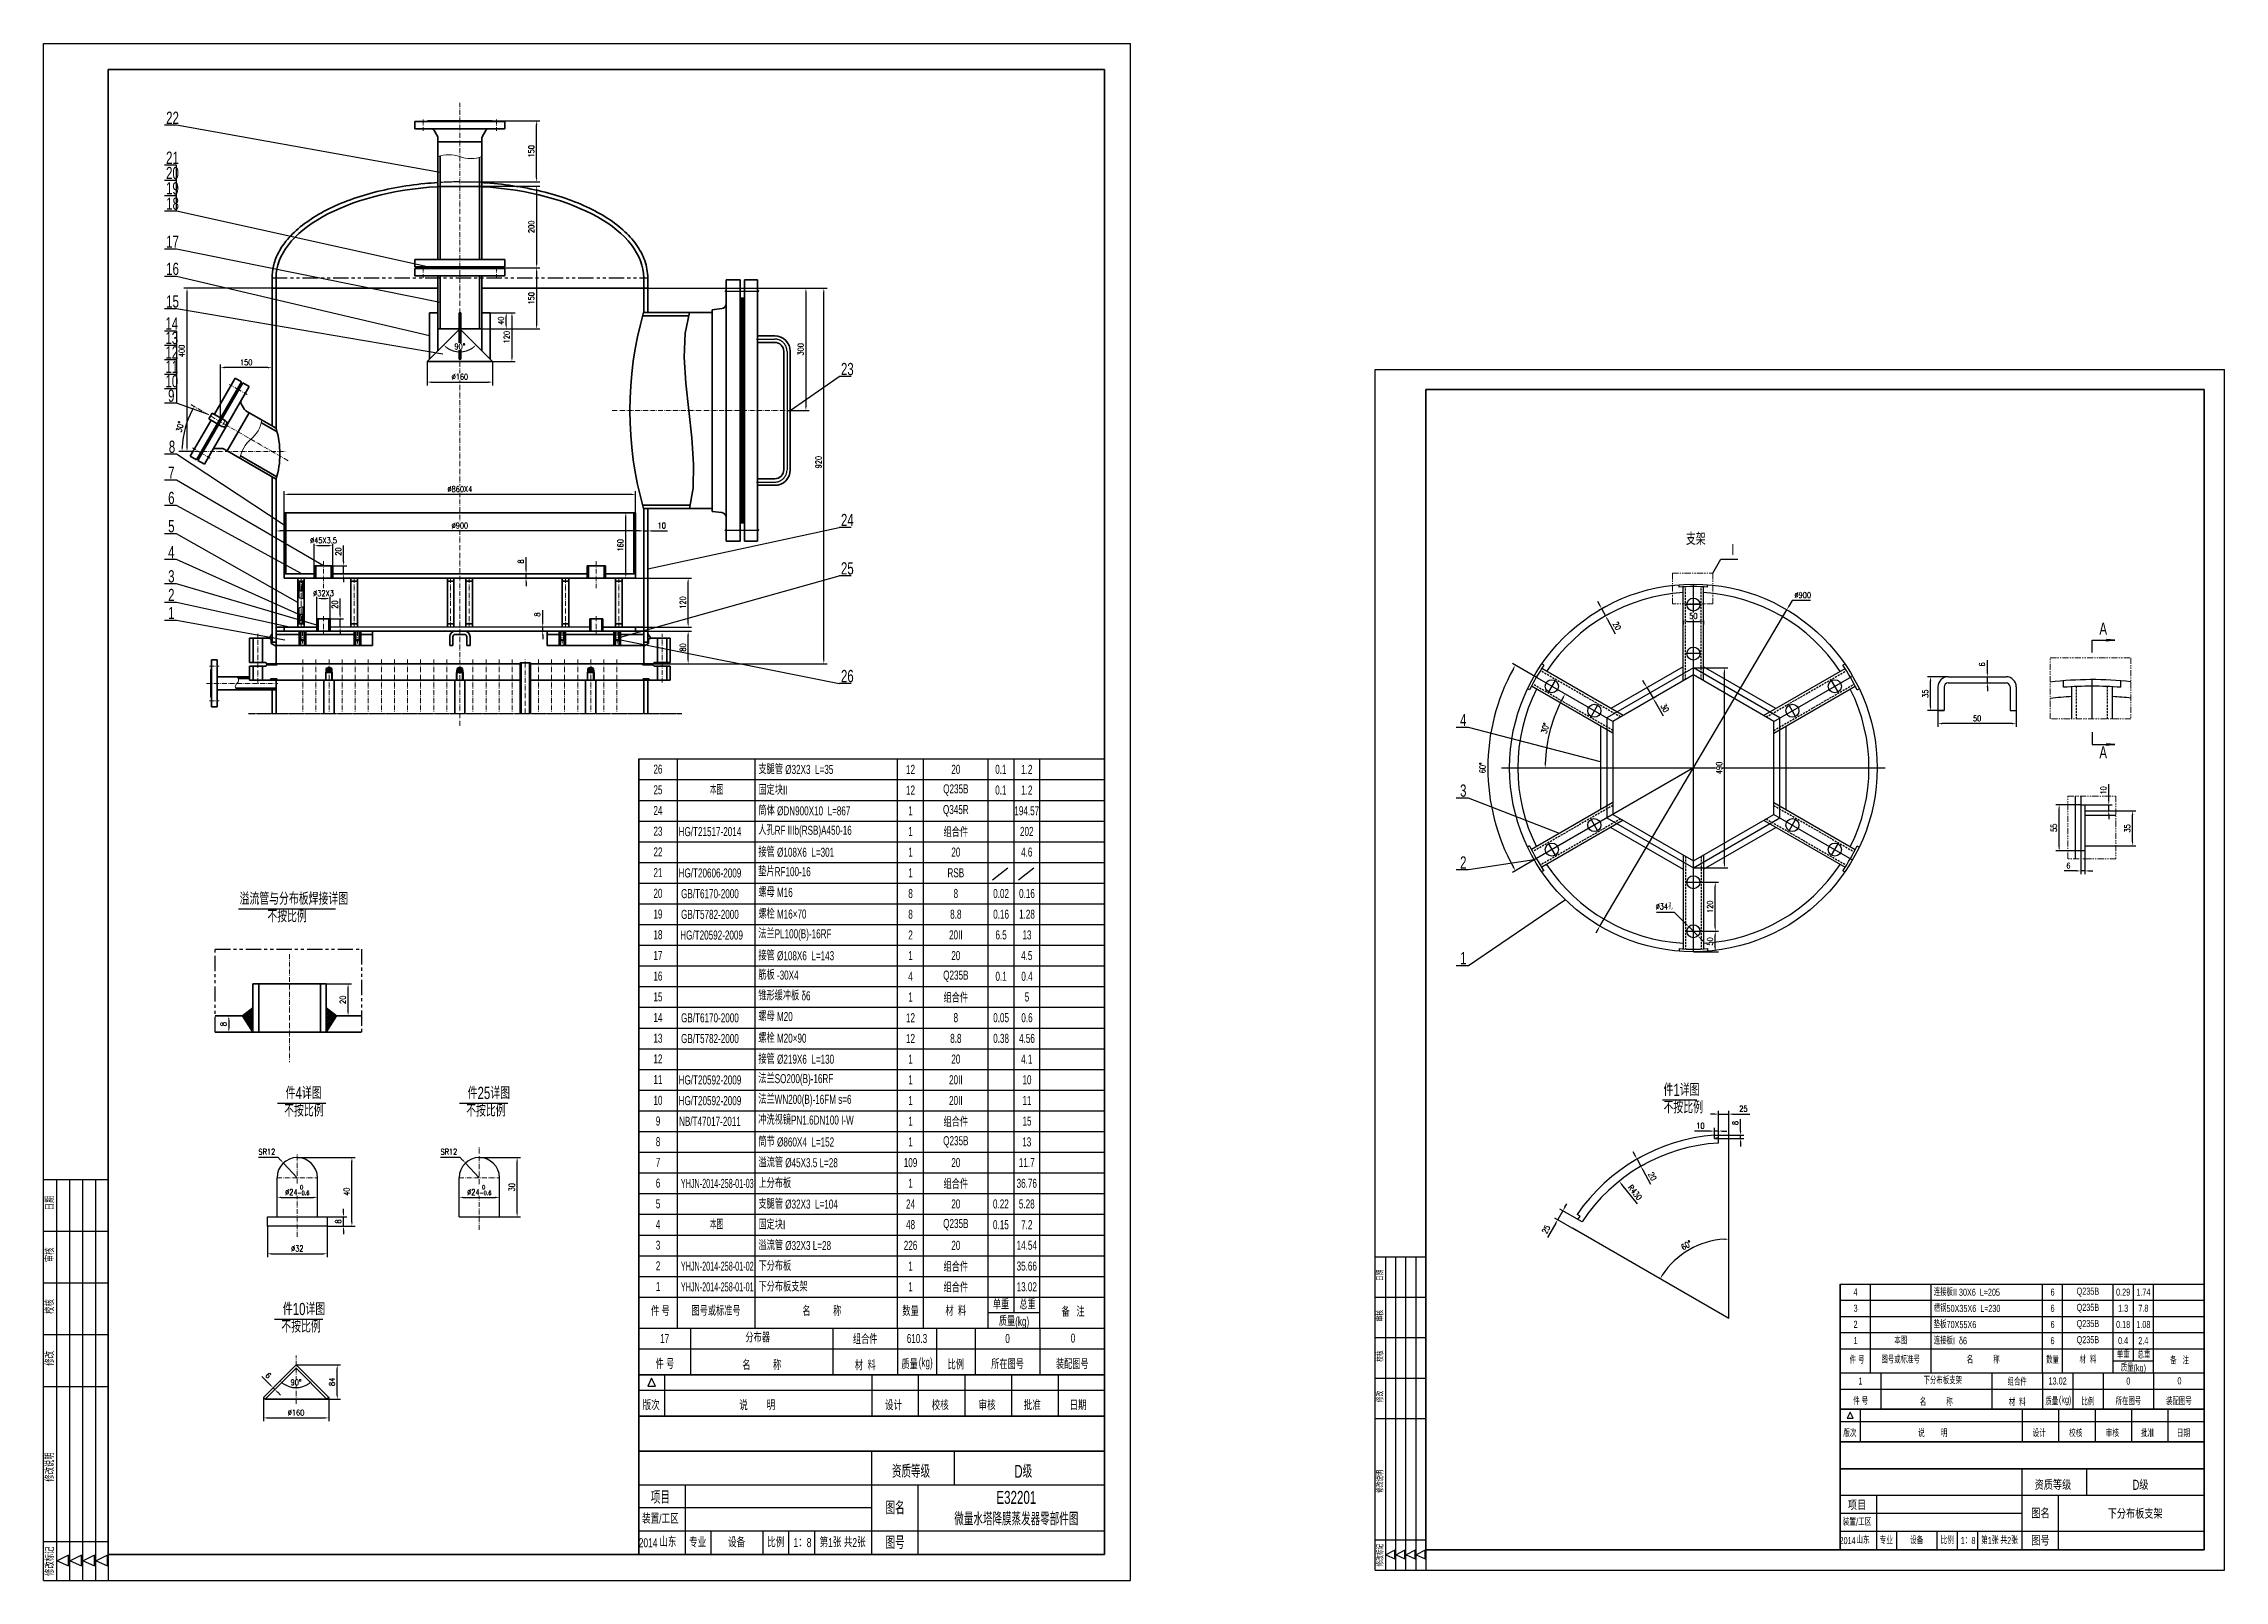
# Model space of a CAD drawing. Header units: millimetres. Extents: x 174648 to 205929, y -160248 to -145891.
# Drawn here: x 180372 to 185712, y -159419 to -155656 of the extents above; entities that cross this region are included whole.
import ezdxf
from ezdxf.enums import TextEntityAlignment as Align

# ---------------------------------------------------------------- set-up
doc = ezdxf.new("R2010")
doc.units = ezdxf.units.MM
for name, pattern in [('ACAD_ISO10W100', [18.7, 12, -3, 0.7, -3]), ('CENTER', [2, 1.25, -0.25, 0.25, -0.25]), ('DASHED', [0.75, 0.5, -0.25]), ('PHANTOM', [2.5, 1.25, -0.25, 0.25, -0.25, 0.25, -0.25])]:
    doc.linetypes.add(name, pattern=pattern)
for name, color, linetype, lineweight in [('2（细实线）', 4, 'Continuous', 20), ('5（双点划线）', 2, 'PHANTOM', 20), ('中心线', 1, 'ACAD_ISO10W100', 18), ('图层1', 4, 'Continuous', 35)]:
    doc.layers.add(name, color=color, linetype=linetype, lineweight=lineweight)
for name, color, linetype in [('4虚线层', 6, 'DASHED'), ('9双点划线层', 6, 'PHANTOM'), ('CEN', 1, 'CENTER'), ('THK', 7, 'Continuous')]:
    doc.layers.add(name, color=color, linetype=linetype)
doc.styles.add('TH_GBDIM', font='romans.shx', dxfattribs={"width": 0.8, "bigfont": 'gbcbig.shx'})
doc.styles.add('样式 3.5', font='roms.shx', dxfattribs={"width": 0.7, "height": 3.5, "bigfont": 'hztxt.shx'})
doc.styles.add('样式 5', font='roms.shx', dxfattribs={"width": 0.67, "height": 5, "bigfont": 'hztxt.shx'})
doc.dimstyles.new('TH_GBDIM', dxfattribs={"dimtxt": 3.5, "dimasz": 2.5, "dimexe": 2, "dimexo": 0, "dimgap": 1.5, "dimtad": 1, "dimdec": 1, "dimzin": 0, "dimdsep": 46, "dimtxsty": 'TH_GBDIM', "dimcen": 2.5, "dimclrd": 130, "dimclre": 130, "dimclrt": 3, "dimadec": 0, "dimazin": 0, "dimtfac": 0.714286, "dimtdec": 1, "dimtmove": 0, "dimatfit": 3, "dimfxl": 0, "dimtzin": 0, "dimlwd": -1, "dimlwe": -1, "dimarcsym": 0})

msp = doc.modelspace()

# ---------------------------------------------------------------- texts
at = {"style": '样式 3.5'}
for s, height, width, p in [('26', 22.18, 0.67, (181865.3, -157443.5)), ('支腿管 %%C32X3  L=35', 22.176, 0.67, (182122.4, -157444.2)), ('25', 22.18, 0.67, (181865.3, -157494.1)), ('本图', 22.18, 0.55, (182003.4, -157494.9)), ('固定块II', 22.18, 0.67, (182122.4, -157494.9)), ('24', 22.18, 0.67, (181865.3, -157544.8)), ('筒体 %%CDN900X10  L=867', 22.176, 0.67, (182122.4, -157545.6)), ('23', 22.18, 0.67, (181865.3, -157595.5)), ('人孔RF IIIb(RSB)A450-16', 22.176, 0.67, (182122, -157593.1)), ('22', 22.18, 0.67, (181865.3, -157646.2)), ('垫片RF100-16', 22.18, 0.67, (182122, -157694.5)), ('接管 %%C108X6  L=301', 22.176, 0.67, (182122.4, -157647)), ('21', 22.18, 0.67, (181865.3, -157696.9)), ('20', 22.18, 0.67, (181865.3, -157747.6)), ('螺母 M16', 22.18, 0.67, (182122, -157745.2)), ('19', 22.18, 0.67, (181865.3, -157798.3)), ('螺栓 M16×70', 22.18, 0.67, (182122, -157798.3)), ('18', 22.18, 0.67, (181865.3, -157849)), ('法兰PL100(B)-16RF', 22.176, 0.67, (182122, -157846.6)), ('17', 22.18, 0.67, (181865.3, -157899.6)), ('接管 %%C108X6  L=143', 22.176, 0.67, (182122.4, -157900.4)), ('16', 22.18, 0.67, (181865.3, -157950.3)), ('筋板 -30X4', 22.18, 0.67, (182122, -157947.9)), ('15', 22.18, 0.67, (181865.3, -158001)), ('锥形缓冲板 δ6', 22.18, 0.67, (182122, -157998.6)), ('14', 22.18, 0.67, (181865.3, -158051.7)), ('螺母 M20', 22.18, 0.67, (182122, -158049.3)), ('13', 22.18, 0.67, (181865.3, -158102.4)), ('螺栓 M20×90', 22.18, 0.67, (182122, -158102.4)), ('12', 22.18, 0.67, (181865.3, -158153.1)), ('接管 %%C219X6  L=130', 22.176, 0.67, (182122.4, -158153.9)), ('11', 22.18, 0.67, (181865.3, -158203.8)), ('法兰SO200(B)-16RF', 22.176, 0.67, (182122, -158201.4)), ('10', 22.18, 0.67, (181865.3, -158254.5)), ('法兰WN200(B)-16FM s=6', 22.176, 0.67, (182122, -158252.1)), ('9', 22.2, 0.67, (181871.1, -158305.2)), ('冲洗视镜PN1.6DN100 I-W', 22.176, 0.67, (182122, -158302.8)), ('8', 22.2, 0.67, (181871.1, -158355.8)), ('筒节 %%C860X4  L=152', 22.176, 0.67, (182122.4, -158356.6)), ('7', 22.2, 0.67, (181871.1, -158406.5)), ('溢流管 %%C45X3.5 L=28', 22.176, 0.67, (182122.4, -158407.3)), ('6', 22.2, 0.67, (181871.1, -158457.2)), ('YHJN-2014-258-01-03', 22.176, 0.55, (181932.4, -158458)), ('上分布板 ', 22.18, 0.67, (182122.4, -158458)), ('5', 22.2, 0.67, (181871.1, -158507.9)), ('支腿管 %%C32X3  L=104', 22.176, 0.67, (182122.4, -158508.7)), ('4', 22.2, 0.67, (181871.1, -158558.6)), ('本图', 22.18, 0.55, (182003.4, -158559.4)), ('固定块I', 22.18, 0.67, (182122.4, -158559.4)), ('3', 22.2, 0.67, (181871.1, -158609.3)), ('溢流管 %%C32X3 L=28', 22.176, 0.67, (182122.4, -158610.1)), ('2', 22.2, 0.67, (181871.1, -158660)), ('YHJN-2014-258-01-02', 22.176, 0.55, (181932.4, -158660.7)), ('下分布板 ', 22.18, 0.67, (182122.4, -158660.7)), ('下分布板支架', 22.18, 0.67, (182122.4, -158711.4)), ('1', 22.2, 0.67, (181871.1, -158710.7)), ('YHJN-2014-258-01-01', 22.176, 0.55, (181932.4, -158711.4)), ('4', 17.3, 0.67, (184803.7, -158721.5)), ('连接板II 30X6  L≈205', 17.325, 0.67, (185000, -158722.1)), ('3', 17.3, 0.67, (184803.7, -158761.1)), ('2', 17.3, 0.67, (184803.7, -158800.7)), ('槽钢50X35X6  L≈230', 17.325, 0.67, (185000, -158761.7)), ('垫板70X55X6', 17.33, 0.67, (185000, -158801.3)), ('分布器', 22.18, 0.67, (182090.5, -158836.2)), ('1', 17.3, 0.67, (184803.7, -158840.3)), ('本图', 17.33, 0.67, (184903.6, -158840.9)), ('连接板I  δ6', 17.33, 0.67, (185000, -158840.9)), ('(kg)', 22.18, 0.67, (182514.9, -158896)), ('下分布板支架', 17.33, 0.67, (184975.1, -158938.4)), ('(kg)', 17.32, 0.67, (185306.6, -158985.1))]:
    msp.add_text(s, height=height, dxfattribs=dict(at, width=width)).set_placement(p)
at = {"style": '样式 3.5', "width": 0.67}
for s, height, p in [('12', 22.18, (182494.8, -157432.8)), ('20', 22.18, (182605.7, -157432.8)), ('12', 22.18, (182494.8, -157483.5)), ('Q235B', 22.18, (182605.7, -157483.5)), ('1', 22.2, (182494.8, -157534.2)), ('Q345R', 22.18, (182605.7, -157534.2)), ('HG/T21517-2014', 22.176, (182003.7, -157584.9)), ('1', 22.2, (182494.8, -157584.9)), ('组合件', 22.18, (182605.7, -157584.9)), ('1', 22.2, (182494.8, -157635.5)), ('20', 22.18, (182605.7, -157635.5)), ('HG/T20606-2009', 22.176, (182003.7, -157686.2)), ('GB/T6170-2000', 22.176, (182003.7, -157736.9)), ('8', 22.2, (182494.8, -157736.9)), ('1', 22.2, (182494.8, -157686.2)), ('RSB', 22.18, (182605.7, -157686.2)), ('8', 22.2, (182605.7, -157736.9)), ('GB/T5782-2000', 22.176, (182003.7, -157787.6)), ('8', 22.2, (182494.8, -157787.6)), ('8.8', 22.18, (182605.7, -157787.6)), ('HG/T20592-2009', 22.176, (182007.7, -157838.3)), ('2', 22.2, (182494.8, -157838.3)), ('20II', 22.18, (182605.7, -157838.3)), ('1', 22.2, (182494.8, -157889)), ('20', 22.18, (182605.7, -157889)), ('4', 22.2, (182494.8, -157939.7)), ('Q235B', 22.18, (182605.7, -157939.7)), ('1', 22.2, (182494.8, -157990.4)), ('组合件', 22.18, (182605.7, -157990.4)), ('GB/T6170-2000', 22.176, (182003.7, -158041)), ('12', 22.18, (182494.8, -158041)), ('8', 22.2, (182605.7, -158041)), ('GB/T5782-2000', 22.176, (182003.7, -158091.7)), ('12', 22.18, (182494.8, -158091.7)), ('8.8', 22.18, (182605.7, -158091.7)), ('1', 22.2, (182494.8, -158142.4)), ('20', 22.18, (182605.7, -158142.4)), ('HG/T20592-2009', 22.176, (182003.7, -158193.1)), ('1', 22.2, (182494.8, -158193.1)), ('20II', 22.18, (182605.7, -158193.1)), ('HG/T20592-2009', 22.176, (182003.7, -158243.8)), ('1', 22.2, (182494.8, -158243.8)), ('20II', 22.18, (182605.7, -158243.8)), ('NB/T47017-2011', 22.176, (182003.7, -158294.5)), ('1', 22.2, (182494.8, -158294.5)), ('组合件', 22.18, (182605.7, -158294.5)), ('1', 22.2, (182494.8, -158345.2)), ('Q235B', 22.18, (182605.7, -158345.2)), ('109', 22.18, (182494.8, -158395.9)), ('20', 22.18, (182605.7, -158395.9)), ('1', 22.2, (182494.8, -158446.6)), ('组合件', 22.18, (182605.7, -158446.6)), ('24', 22.18, (182494.8, -158497.2)), ('20', 22.18, (182605.7, -158497.2)), ('48', 22.18, (182494.8, -158547.9)), ('Q235B', 22.18, (182605.7, -158547.9)), ('226', 22.18, (182494.8, -158598.6)), ('20', 22.18, (182605.7, -158598.6)), ('1', 22.2, (182494.8, -158649.3)), ('组合件', 22.18, (182605.7, -158649.3)), ('组合件', 22.18, (182605.7, -158700)), ('1', 22.2, (182494.8, -158700)), ('单重', 22.18, (182716.4, -158741.5)), ('总重', 22.18, (182781.3, -158741.4)), ('6', 17.3, (185290.9, -158713.1)), ('Q235B', 17.33, (185377.5, -158713.1)), ('Q235B', 17.33, (185377.5, -158752.7)), ('件 号', 22.18, (181882.3, -158758)), ('图号或标准号', 22.18, (182018.6, -158757.4)), ('名          称', 22.176, (182277.6, -158757.6)), ('数量', 22.18, (182494.8, -158758)), ('材  料', 22.18, (182605.7, -158757.4)), ('质量(kg)', 22.18, (182748.2, -158785.5)), ('备   注', 22.18, (182892.8, -158759.6)), ('6', 17.3, (185290.9, -158752.7)), ('6', 17.3, (185290.9, -158792.3)), ('Q235B', 17.33, (185377.5, -158792.3)), ('17', 22.18, (181892.9, -158826.7)), ('组合件', 22.18, (182383.9, -158826.7)), ('610.3', 22.18, (182510.6, -158826.7)), ('0', 22.2, (182732.4, -158826.7)), ('0', 22.2, (182892.6, -158825.8)), ('6', 17.3, (185290.9, -158831.9)), ('Q235B', 17.33, (185377.5, -158831.9)), ('件 号', 22.18, (181893.3, -158887.4)), ('名          称', 22.176, (182130.5, -158889.9)), ('材  料', 22.18, (182383.9, -158891)), ('质量', 22.18, (182492.4, -158888.3)), ('比例', 22.18, (182605.7, -158888.9)), ('所在图号', 22.18, (182732.4, -158887.8)), ('装配图号', 22.18, (182890.8, -158887.8)), ('件 号', 17.32, (184812.4, -158877.3)), ('图号或标准号', 17.32, (184918.9, -158876.8)), ('名          称', 17.325, (185121.2, -158876.9)), ('数量', 17.32, (185290.9, -158877.3)), ('材  料', 17.32, (185377.5, -158876.8)), ('单重', 17.32, (185464, -158864.4)), ('质量(kg)', 17.32, (185488.9, -158898.8)), ('总重', 17.32, (185514.8, -158864.3)), ('备   注', 17.32, (185601.9, -158878.5)), ('1', 17.3, (184820.7, -158930.9)), ('组合件', 17.32, (185204.3, -158930.9)), ('13.02', 17.33, (185303.3, -158930.9)), ('0', 17.3, (185476.5, -158930.9)), ('0', 17.3, (185601.7, -158930.2)), ('件 号', 17.32, (184821, -158978.4)), ('名          称', 17.325, (185006.3, -158980.3)), ('材  料', 17.32, (185204.3, -158981.2)), ('质量', 17.32, (185289.1, -158979.1)), ('比例', 17.32, (185377.5, -158979.5)), ('所在图号', 17.32, (185476.5, -158978.7)), ('装配图号', 17.32, (185600.3, -158978.7))]:
    msp.add_text(s, height=height, dxfattribs=at).set_placement(p, align=Align.MIDDLE)
at = {"color": 1, "style": '样式 3.5', "width": 0.67}
for s, height, p in [('0.1', 22.18, (182716, -157432.8)), ('1.2', 22.18, (182779.4, -157432.8)), ('0.1', 22.18, (182716, -157483.5)), ('1.2', 22.18, (182779.4, -157483.5)), ('194.57', 22.18, (182779.4, -157534.2)), ('202', 22.18, (182779.4, -157584.9)), ('4.6', 22.18, (182779.4, -157635.5)), ('0.02', 22.18, (182716.5, -157736.9)), ('0.16', 22.18, (182779.9, -157736.9)), ('0.16', 22.18, (182716.5, -157787.6)), ('1.28', 22.18, (182779.9, -157787.6)), ('6.5', 22.18, (182716.5, -157838.3)), ('13', 22.18, (182779.9, -157838.3)), ('4.5', 22.18, (182779.4, -157889)), ('0.1', 22.18, (182716.5, -157939.7)), ('0.4', 22.18, (182779.9, -157939.7)), ('5', 22.2, (182779.9, -157990.4)), ('0.05', 22.18, (182716.5, -158041)), ('0.6', 22.18, (182779.9, -158041)), ('0.38', 22.18, (182716.5, -158091.7)), ('4.56', 22.18, (182779.9, -158091.7)), ('4.1', 22.18, (182779.4, -158142.4)), ('10', 22.18, (182779.9, -158193.1)), ('11', 22.18, (182779.9, -158243.8)), ('15', 22.18, (182779.9, -158294.5)), ('13', 22.18, (182779.4, -158345.2)), ('11.7', 22.18, (182779.4, -158395.9)), ('36.76', 22.18, (182779.4, -158446.6)), ('0.22', 22.18, (182716, -158497.2)), ('5.28', 22.18, (182779.4, -158497.2)), ('0.15', 22.18, (182716, -158547.9)), ('7.2', 22.18, (182779.4, -158547.9)), ('14.54', 22.18, (182779.4, -158598.6)), ('35.66', 22.18, (182779.4, -158649.3)), ('13.02', 22.18, (182779.4, -158700)), ('0.29', 17.33, (185463.8, -158713.1)), ('1.74', 17.33, (185513.3, -158713.1)), ('0.18', 17.33, (185463.8, -158792.3)), ('1.3', 17.33, (185463.8, -158752.7)), ('1.08', 17.33, (185513.3, -158792.3)), ('7.8', 17.33, (185513.3, -158752.7)), ('0.4', 17.33, (185463.8, -158831.9)), ('2.4', 17.33, (185513.3, -158831.9))]:
    msp.add_text(s, height=height, dxfattribs=at).set_placement(p, align=Align.MIDDLE)
at = {"char_height": 30, "attachment_point": 1, "style": '样式 3.5'}
for s, insert, width in [('22', (180672.3, -155822.2), 32.852), ('21', (180672, -155920), 32.852), ('20', (180672, -155957.5), 32.852), ('19', (180672, -155995), 32.852), ('18', (180672.3, -156032.5), 32.852), ('17', (180672.3, -156125.6), 32.852), ('16', (180672.3, -156192.2), 32.852), ('23', (182324.4, -156437.5), 32.852), ('7', (180677.1, -156691.4), 32.852), ('6', (180677.1, -156753.2), 32.852), ('24', (182324.4, -156807.3), 32.852), ('5', (180677.1, -156822.5), 32.852), ('支架', (184393.4, -156853.5), 314.203), ('4', (180677.1, -156885.9), 32.852), ('25', (182324.4, -156925.7), 32.852), ('3', (180677.1, -156945.2), 32.852), ('2', (180677.1, -156990.9), 32.852), ('1', (180677.1, -157035), 32.852), ('A', (185405.6, -157073.3), 32.852), ('26', (182324.4, -157189.4), 32.852), ('4', (183840.3, -157297.1), 32.852), ('A', (185405.6, -157376.2), 32.852), ('3', (183840.3, -157469.9), 32.852), ('2', (183840.3, -157645.9), 32.852), ('溢流管与分布板焊接详图', (180852, -157734.6), 314.203), ('不按比例', (180920, -157777.5), 314.203), ('1', (183840.3, -157880.3), 32.852), ('件4详图', (180964.8, -158210.4), 314.203), ('件25详图', (181410.5, -158210.4), 314.203), ('件1详图', (184338.4, -158202.7), 314.203), ('不按比例', (180961.2, -158253.3), 314.203), ('不按比例', (181406.8, -158253.3), 314.203), ('件10详图', (180957.9, -158739.5), 314.203), ('不按比例', (180954.2, -158782.4), 314.203)]:
    msp.add_mtext(s, dxfattribs=dict(at, insert=insert, width=width))
at = {"color": 2, "insert": (184495.9, -156880.5), "char_height": 30, "width": 314.203, "attachment_point": 1, "style": '样式 3.5'}
msp.add_mtext('Ⅰ', dxfattribs=at)
at = {"attachment_point": 5, "rotation": 90, "style": '样式 3.5'}
for s, insert, char_height in [('日期', (180388.4, -158495), 19.01), ('审核', (180388.4, -158621.7), 19.01), ('日期', (183645.3, -158671.8), 14.85), ('校核', (180388.4, -158748.4), 19.01), ('审核', (183645.3, -158770.8), 14.85), ('修改', (180388.4, -158875.2), 19.01), ('校核', (183645.3, -158869.8), 14.85), ('修改', (183645.3, -158968.8), 14.85), ('修改说明', (180388.4, -159141.5), 19.01), ('修改说明', (183645.3, -159176.9), 14.85), ('修改标记', (180388.4, -159372.3), 19.01), ('修改标记', (183645.3, -159357.2), 14.85)]:
    msp.add_mtext(s, dxfattribs=dict(at, insert=insert, char_height=char_height))
at = {"attachment_point": 5}
for s, insert, char_height, style in [('版次', (181859.7, -158991.1), 22.18, '样式 3.5'), ('说        明', (182119.4, -158991.1), 22.18, '样式 3.5'), ('设计', (182453.2, -158991.1), 22.18, '样式 3.5'), ('校核', (182567.5, -158991.1), 22.18, '样式 3.5'), ('审核', (182682.3, -158991.1), 22.18, '样式 3.5'), ('批准', (182793, -158991.1), 22.18, '样式 3.5'), ('日期', (182904.8, -158991.1), 22.18, '样式 3.5'), ('版次', (184794.7, -159059.3), 17.32, '样式 3.5'), ('说        明', (184997.6, -159059.3), 17.32, '样式 3.5'), ('设计', (185258.4, -159059.3), 17.32, '样式 3.5'), ('校核', (185347.7, -159059.3), 17.32, '样式 3.5'), ('审核', (185437.4, -159059.3), 17.32, '样式 3.5'), ('批准', (185523.9, -159059.3), 17.32, '样式 3.5'), ('日期', (185611.2, -159059.3), 17.32, '样式 3.5'), ('资质等级', (182496, -159152), 31.68, '样式 5'), ('D级', (182770.7, -159152), 31.68, '样式 5'), ('项目', (181882.2, -159215.7), 31.68, '样式 5'), ('图名', (182457, -159241.5), 31.68, '样式 5'), ('E32201\\P微量水塔降膜蒸发器零部件图', (182753.8, -159242.4), 31.68, '样式 5'), ('项目', (184812.3, -159234.8), 24.75, '样式 5'), ('资质等级', (185291.9, -159185.1), 24.75, '样式 5'), ('D级', (185506.5, -159185.1), 24.75, '样式 5'), ('装置/工区', (181882.2, -159268.9), 22.18, '样式 3.5'), ('装置/工区', (184812.3, -159276.4), 17.32, '样式 3.5'), ('图名', (185261.4, -159255), 24.75, '样式 5'), ('下分布板支架', (185493.3, -159255.7), 24.75, '样式 5'), ('2014', (181852.3, -159327.1), 22.18, '样式 3.5'), ('山东', (181900.6, -159325.6), 22.18, '样式 3.5'), ('专业', (181973.7, -159326.7), 22.18, '样式 3.5'), ('设备', (182069, -159326.7), 22.18, '样式 3.5'), ('比例', (182164.9, -159326.7), 22.18, '样式 3.5'), ('1：8', (182230.2, -159326.7), 22.18, '样式 3.5'), ('第1张 共2张', (182328.5, -159326.7), 22.18, '样式 3.5'), ('图号', (182457, -159326.7), 31.68, '样式 5'), ('2014', (184789, -159321.8), 17.32, '样式 3.5'), ('山东', (184826.7, -159320.7), 17.32, '样式 3.5'), ('专业', (184883.8, -159321.5), 17.32, '样式 3.5'), ('设备', (184958.2, -159321.5), 17.32, '样式 3.5'), ('比例', (185033.2, -159321.5), 17.32, '样式 3.5'), ('1：8', (185084.2, -159321.5), 17.32, '样式 3.5'), ('第1张 共2张', (185161, -159321.5), 17.32, '样式 3.5'), ('图号', (185261.4, -159321.5), 24.75, '样式 5')]:
    msp.add_mtext(s, dxfattribs=dict(at, insert=insert, char_height=char_height, style=style))

# ---------------------------------------------------------------- blocks, each defined once
blk = doc.blocks.new('*D639')
at = {"color": 130}
blk.add_line((181851.4, -156254.3), (182290.4, -156254.3), dxfattribs=at)
at = {"color": 130, "linetype": 'Continuous'}
for p, q in [((182282.4, -157164.3), (182282.4, -156264.3)), ((181863.9, -157174.3), (182290.4, -157174.3))]:
    blk.add_line(p, q, dxfattribs=at)
at = {"color": 130}
for points in [[(182280.8, -156264.3), (182284.1, -156264.3), (182282.4, -156254.3)], [(182280.8, -157164.3), (182284.1, -157164.3), (182282.4, -157174.3)]]:
    blk.add_solid(points, dxfattribs=at)
at = {"layer": 'Defpoints', "color": 0}
for p in [(181851.4, -156254.3), (182282.4, -156254.3), (181863.9, -157174.3)]:
    blk.add_point(p, dxfattribs=at)
at = {"color": 3, "insert": (182269.4, -156680.6), "char_height": 14, "attachment_point": 5, "rotation": 90, "style": 'TH_GBDIM', "bg_fill": 3, "box_fill_scale": 1.1, "bg_fill_color": 256, "bg_fill_true_color": 13158600, "bg_fill_transparency": 0}
blk.add_mtext('920', dxfattribs=at)
blk = doc.blocks.new('*D640')
at = {"color": 130, "linetype": 'Continuous'}
for p, q in [((181851.4, -156254.3), (182246.6, -156254.3)), ((182238.6, -156264.3), (182238.6, -156544.3))]:
    blk.add_line(p, q, dxfattribs=at)
at = {"color": 130}
blk.add_line((182192.4, -156554.3), (182246.6, -156554.3), dxfattribs=at)
for points in [[(182237, -156264.3), (182240.3, -156264.3), (182238.6, -156254.3)], [(182237, -156544.3), (182240.3, -156544.3), (182238.6, -156554.3)]]:
    blk.add_solid(points, dxfattribs=at)
at = {"layer": 'Defpoints', "color": 0}
for p in [(181851.4, -156254.3), (182192.4, -156554.3), (182238.6, -156554.3)]:
    blk.add_point(p, dxfattribs=at)
at = {"color": 3, "insert": (182225.6, -156404.3), "char_height": 14, "attachment_point": 5, "rotation": 90, "style": 'TH_GBDIM', "bg_fill": 3, "box_fill_scale": 1.1, "bg_fill_color": 256, "bg_fill_true_color": 13158600, "bg_fill_transparency": 0}
blk.add_mtext('{300}{}{}', dxfattribs=at)
blk = doc.blocks.new('*D693')
at = {"color": 130}
blk.add_line((180931.4, -156254.3), (180715.3, -156254.3), dxfattribs=at)
at = {"color": 130, "linetype": 'Continuous'}
for p, q in [((180723.3, -156644.3), (180723.3, -156264.3)), ((180737.8, -156654.3), (180715.3, -156654.3))]:
    blk.add_line(p, q, dxfattribs=at)
at = {"color": 130}
for points in [[(180721.7, -156264.3), (180725, -156264.3), (180723.3, -156254.3)], [(180721.7, -156644.3), (180725, -156644.3), (180723.3, -156654.3)]]:
    blk.add_solid(points, dxfattribs=at)
at = {"layer": 'Defpoints', "color": 0}
for p in [(180723.3, -156254.3), (180931.4, -156254.3), (180737.8, -156654.3)]:
    blk.add_point(p, dxfattribs=at)
at = {"color": 3, "insert": (180710.3, -156408.4), "char_height": 14, "attachment_point": 5, "rotation": 90, "style": 'TH_GBDIM', "bg_fill": 3, "box_fill_scale": 1.1, "bg_fill_color": 256, "bg_fill_true_color": 13158600, "bg_fill_transparency": 0}
blk.add_mtext('400', dxfattribs=at)
blk = doc.blocks.new('*D694')
at = {"color": 130}
blk.add_line((180961.4, -156804.3), (180961.4, -156751.6), dxfattribs=at)
at = {"color": 130, "linetype": 'Continuous'}
for p, q in [((181811.4, -156759.6), (180971.4, -156759.6)), ((181821.4, -156804.3), (181821.4, -156751.6))]:
    blk.add_line(p, q, dxfattribs=at)
at = {"color": 130}
for points in [[(180971.4, -156757.9), (180971.4, -156761.2), (180961.4, -156759.6)], [(181811.4, -156757.9), (181811.4, -156761.2), (181821.4, -156759.6)]]:
    blk.add_solid(points, dxfattribs=at)
at = {"layer": 'Defpoints', "color": 0}
for p in [(180961.4, -156759.6), (180961.4, -156804.3), (181821.4, -156804.3)]:
    blk.add_point(p, dxfattribs=at)
at = {"color": 3, "insert": (181391.4, -156746.6), "char_height": 14, "attachment_point": 5, "style": 'TH_GBDIM', "bg_fill": 3, "box_fill_scale": 1.1, "bg_fill_color": 256, "bg_fill_true_color": 13158600, "bg_fill_transparency": 0}
blk.add_mtext('{%%c860X4}{}{}', dxfattribs=at)
blk = doc.blocks.new('*D641')
at = {"color": 130}
blk.add_line((181821.4, -156804.3), (181789.6, -156804.3), dxfattribs=at)
at = {"color": 130, "linetype": 'Continuous'}
for p, q in [((181797.6, -156954.3), (181797.6, -156814.3)), ((181821.4, -156964.3), (181789.6, -156964.3))]:
    blk.add_line(p, q, dxfattribs=at)
at = {"color": 130}
for points in [[(181795.9, -156814.3), (181799.2, -156814.3), (181797.6, -156804.3)], [(181795.9, -156954.3), (181799.2, -156954.3), (181797.6, -156964.3)]]:
    blk.add_solid(points, dxfattribs=at)
at = {"layer": 'Defpoints', "color": 0}
for p in [(181797.6, -156804.3), (181821.4, -156804.3), (181821.4, -156964.3)]:
    blk.add_point(p, dxfattribs=at)
at = {"color": 3, "insert": (181784.6, -156884.3), "char_height": 14, "attachment_point": 5, "rotation": 90, "style": 'TH_GBDIM', "bg_fill": 3, "box_fill_scale": 1.1, "bg_fill_color": 256, "bg_fill_true_color": 13158600, "bg_fill_transparency": 0}
blk.add_mtext('{160}{}{}', dxfattribs=at)
blk = doc.blocks.new('*D642')
at = {"color": 130}
blk.add_line((181817.4, -156964.3), (181958.3, -156964.3), dxfattribs=at)
at = {"color": 130, "linetype": 'Continuous'}
for p, q in [((181950.3, -157074.3), (181950.3, -156974.3)), ((181830.7, -157084.3), (181958.3, -157084.3))]:
    blk.add_line(p, q, dxfattribs=at)
at = {"color": 130}
for points in [[(181948.6, -156974.3), (181952, -156974.3), (181950.3, -156964.3)], [(181948.6, -157074.3), (181952, -157074.3), (181950.3, -157084.3)]]:
    blk.add_solid(points, dxfattribs=at)
at = {"layer": 'Defpoints', "color": 0}
for p in [(181817.4, -156964.3), (181950.3, -156964.3), (181830.7, -157084.3)]:
    blk.add_point(p, dxfattribs=at)
at = {"color": 3, "insert": (181937.3, -157024.3), "char_height": 14, "attachment_point": 5, "rotation": 90, "style": 'TH_GBDIM', "bg_fill": 3, "box_fill_scale": 1.1, "bg_fill_color": 256, "bg_fill_true_color": 13158600, "bg_fill_transparency": 0}
blk.add_mtext('120', dxfattribs=at)
blk = doc.blocks.new('*D695')
at = {"color": 130, "linetype": 'Continuous'}
for p, q in [((181553.5, -156944.3), (181553.5, -156913.2)), ((181553.5, -156964.3), (181545.5, -156964.3)), ((181553.5, -156964.3), (181553.5, -156954.3)), ((181553.5, -156974.3), (181553.5, -156984.3))]:
    blk.add_line(p, q, dxfattribs=at)
at = {"color": 130}
blk.add_line((181553.5, -156954.3), (181545.5, -156954.3), dxfattribs=at)
for points in [[(181551.8, -156944.3), (181555.1, -156944.3), (181553.5, -156954.3)], [(181551.8, -156974.3), (181555.1, -156974.3), (181553.5, -156964.3)]]:
    blk.add_solid(points, dxfattribs=at)
at = {"layer": 'Defpoints', "color": 0}
blk.add_point((181553.5, -156964.3), dxfattribs=at)
at = {"color": 3, "insert": (181540.5, -156923.8), "char_height": 14, "attachment_point": 5, "rotation": 90, "style": 'TH_GBDIM', "bg_fill": 3, "box_fill_scale": 1.1, "bg_fill_color": 256, "bg_fill_true_color": 13158600, "bg_fill_transparency": 0}
blk.add_mtext('{8}{}{}', dxfattribs=at)
at = {"layer": 'Defpoints', "color": 0}
blk.add_point((181553.5, -156954.3), dxfattribs=at)
blk.add_point((181553.5, -156954.3), dxfattribs=at)
blk = doc.blocks.new('*D696')
at = {"color": 130}
blk.add_line((181594.2, -157084.3), (181586.2, -157084.3), dxfattribs=at)
at = {"color": 130, "linetype": 'Continuous'}
for p, q in [((181594.2, -157074.3), (181594.2, -157043.2)), ((181594.2, -157094.3), (181594.2, -157084.3)), ((181594.2, -157094.3), (181586.2, -157094.3)), ((181594.2, -157104.3), (181594.2, -157114.3))]:
    blk.add_line(p, q, dxfattribs=at)
at = {"color": 130}
for points in [[(181592.6, -157074.3), (181595.9, -157074.3), (181594.2, -157084.3)], [(181592.6, -157104.3), (181595.9, -157104.3), (181594.2, -157094.3)]]:
    blk.add_solid(points, dxfattribs=at)
at = {"layer": 'Defpoints', "color": 0}
blk.add_point((181594.2, -157094.3), dxfattribs=at)
at = {"color": 3, "insert": (181581.2, -157053.8), "char_height": 14, "attachment_point": 5, "rotation": 90, "style": 'TH_GBDIM', "bg_fill": 3, "box_fill_scale": 1.1, "bg_fill_color": 256, "bg_fill_true_color": 13158600, "bg_fill_transparency": 0}
blk.add_mtext('{8}{}{}', dxfattribs=at)
at = {"layer": 'Defpoints', "color": 0}
blk.add_point((181594.2, -157084.3), dxfattribs=at)
blk.add_point((181594.2, -157084.3), dxfattribs=at)
blk = doc.blocks.new('*D697')
at = {"color": 130}
blk.add_line((181841.4, -157094.3), (181958.3, -157094.3), dxfattribs=at)
at = {"color": 130, "linetype": 'Continuous'}
for p, q in [((181950.3, -157164.3), (181950.3, -157104.3)), ((181615.7, -157174.3), (181958.3, -157174.3))]:
    blk.add_line(p, q, dxfattribs=at)
at = {"color": 130}
for points in [[(181948.6, -157104.3), (181952, -157104.3), (181950.3, -157094.3)], [(181948.6, -157164.3), (181952, -157164.3), (181950.3, -157174.3)]]:
    blk.add_solid(points, dxfattribs=at)
at = {"layer": 'Defpoints', "color": 0}
for p in [(181841.4, -157094.3), (181950.3, -157094.3), (181615.7, -157174.3)]:
    blk.add_point(p, dxfattribs=at)
at = {"color": 3, "insert": (181937.3, -157134.3), "char_height": 14, "attachment_point": 5, "rotation": 90, "style": 'TH_GBDIM', "bg_fill": 3, "box_fill_scale": 1.1, "bg_fill_color": 256, "bg_fill_true_color": 13158600, "bg_fill_transparency": 0}
blk.add_mtext('{80}{}{}', dxfattribs=at)
blk = doc.blocks.new('*D643')
at = {"color": 130, "linetype": 'Continuous'}
for p, q in [((181106.8, -156924.5), (181106.8, -156884.4)), ((181080, -156954.3), (181114.8, -156954.3)), ((181106.8, -156954.3), (181106.8, -156934.5)), ((181106.8, -156964.3), (181106.8, -156974.3))]:
    blk.add_line(p, q, dxfattribs=at)
at = {"color": 130}
blk.add_line((181070, -156934.5), (181114.8, -156934.5), dxfattribs=at)
for points in [[(181105.1, -156924.5), (181108.4, -156924.5), (181106.8, -156934.5)], [(181105.1, -156964.3), (181108.4, -156964.3), (181106.8, -156954.3)]]:
    blk.add_solid(points, dxfattribs=at)
at = {"layer": 'Defpoints', "color": 0}
blk.add_point((181080, -156954.3), dxfattribs=at)
at = {"color": 3, "insert": (181093.8, -156899.5), "char_height": 14, "attachment_point": 5, "rotation": 90, "style": 'TH_GBDIM', "bg_fill": 3, "box_fill_scale": 1.1, "bg_fill_color": 256, "bg_fill_true_color": 13158600, "bg_fill_transparency": 0}
blk.add_mtext('20', dxfattribs=at)
at = {"layer": 'Defpoints', "color": 0}
for p in [(181070, -156934.5), (181106.8, -156934.5)]:
    blk.add_point(p, dxfattribs=at)
blk = doc.blocks.new('*D644')
at = {"color": 130, "linetype": 'Continuous'}
for p, q in [((181098.2, -157054.4), (181098.2, -157014.3)), ((181073.5, -157084.2), (181106.2, -157084.2)), ((181098.2, -157084.2), (181098.2, -157064.4)), ((181098.2, -157094.2), (181098.2, -157104.2))]:
    blk.add_line(p, q, dxfattribs=at)
at = {"color": 130}
blk.add_line((181063.5, -157064.4), (181106.2, -157064.4), dxfattribs=at)
for points in [[(181096.5, -157054.4), (181099.8, -157054.4), (181098.2, -157064.4)], [(181096.5, -157094.2), (181099.8, -157094.2), (181098.2, -157084.2)]]:
    blk.add_solid(points, dxfattribs=at)
at = {"layer": 'Defpoints', "color": 0}
blk.add_point((181073.5, -157084.2), dxfattribs=at)
at = {"color": 3, "insert": (181085.2, -157029.4), "char_height": 14, "attachment_point": 5, "rotation": 90, "style": 'TH_GBDIM', "bg_fill": 3, "box_fill_scale": 1.1, "bg_fill_color": 256, "bg_fill_true_color": 13158600, "bg_fill_transparency": 0}
blk.add_mtext('20', dxfattribs=at)
at = {"layer": 'Defpoints', "color": 0}
for p in [(181063.5, -157064.4), (181098.2, -157064.4)]:
    blk.add_point(p, dxfattribs=at)
blk = doc.blocks.new('*D698')
at = {"color": 130}
blk.add_line((181035, -156934.5), (181035, -156877.1), dxfattribs=at)
at = {"color": 130, "linetype": 'Continuous'}
for p, q in [((181070, -156885.1), (181045, -156885.1)), ((181080, -156934.5), (181080, -156877.1))]:
    blk.add_line(p, q, dxfattribs=at)
at = {"color": 130}
for points in [[(181045, -156883.4), (181045, -156886.7), (181035, -156885.1)], [(181070, -156883.4), (181070, -156886.7), (181080, -156885.1)]]:
    blk.add_solid(points, dxfattribs=at)
at = {"layer": 'Defpoints', "color": 0}
for p in [(181035, -156934.5), (181080, -156934.5)]:
    blk.add_point(p, dxfattribs=at)
at = {"color": 3, "insert": (181057.5, -156872.1), "char_height": 14, "attachment_point": 5, "style": 'TH_GBDIM', "bg_fill": 3, "box_fill_scale": 1.1, "bg_fill_color": 256, "bg_fill_true_color": 13158600, "bg_fill_transparency": 0}
blk.add_mtext('{%%c45X3.5}{}{}', dxfattribs=at)
at = {"layer": 'Defpoints', "color": 0}
blk.add_point((181035, -156885.1), dxfattribs=at)
blk = doc.blocks.new('*D699')
at = {"color": 130, "linetype": 'Continuous'}
for p, q in [((181041.5, -157064.4), (181041.5, -157006.5)), ((181051.5, -157014.5), (181063.5, -157014.5))]:
    blk.add_line(p, q, dxfattribs=at)
at = {"color": 130}
blk.add_line((181073.5, -157064.4), (181073.5, -157006.5), dxfattribs=at)
for points in [[(181051.5, -157012.9), (181051.5, -157016.2), (181041.5, -157014.5)], [(181063.5, -157012.9), (181063.5, -157016.2), (181073.5, -157014.5)]]:
    blk.add_solid(points, dxfattribs=at)
at = {"layer": 'Defpoints', "color": 0}
for p in [(181041.5, -157064.4), (181073.5, -157064.4)]:
    blk.add_point(p, dxfattribs=at)
at = {"color": 3, "insert": (181057.5, -157001.5), "char_height": 14, "attachment_point": 5, "style": 'TH_GBDIM', "bg_fill": 3, "box_fill_scale": 1.1, "bg_fill_color": 256, "bg_fill_true_color": 13158600, "bg_fill_transparency": 0}
blk.add_mtext('{%%c32X3}{}{}', dxfattribs=at)
at = {"layer": 'Defpoints', "color": 0}
blk.add_point((181073.5, -157014.5), dxfattribs=at)
blk = doc.blocks.new('*D645')
at = {"color": 130, "linetype": 'Continuous'}
for p, q in [((181391.4, -156004.3), (181587.4, -156004.3)), ((181579.4, -156014.3), (181579.4, -156194.3))]:
    blk.add_line(p, q, dxfattribs=at)
at = {"color": 130}
blk.add_line((181391.4, -156204.3), (181587.4, -156204.3), dxfattribs=at)
for points in [[(181577.7, -156014.3), (181581, -156014.3), (181579.4, -156004.3)], [(181577.7, -156194.3), (181581, -156194.3), (181579.4, -156204.3)]]:
    blk.add_solid(points, dxfattribs=at)
at = {"layer": 'Defpoints', "color": 0}
for p in [(181391.4, -156004.3), (181391.4, -156204.3), (181579.4, -156204.3)]:
    blk.add_point(p, dxfattribs=at)
at = {"color": 3, "insert": (181566.4, -156104.3), "char_height": 14, "attachment_point": 5, "rotation": 90, "style": 'TH_GBDIM', "bg_fill": 3, "box_fill_scale": 1.1, "bg_fill_color": 256, "bg_fill_true_color": 13158600, "bg_fill_transparency": 0}
blk.add_mtext('200', dxfattribs=at)
blk = doc.blocks.new('*D646')
at = {"color": 130}
blk.add_line((181470.4, -155844.3), (181587.4, -155844.3), dxfattribs=at)
at = {"color": 130, "linetype": 'Continuous'}
for p, q in [((181579.4, -155984.3), (181579.4, -155854.3)), ((181393.4, -155994.3), (181587.4, -155994.3))]:
    blk.add_line(p, q, dxfattribs=at)
at = {"color": 130}
for points in [[(181577.7, -155854.3), (181581, -155854.3), (181579.4, -155844.3)], [(181577.7, -155984.3), (181581, -155984.3), (181579.4, -155994.3)]]:
    blk.add_solid(points, dxfattribs=at)
at = {"layer": 'Defpoints', "color": 0}
for p in [(181470.4, -155844.3), (181579.4, -155844.3), (181393.4, -155994.3)]:
    blk.add_point(p, dxfattribs=at)
at = {"color": 3, "insert": (181566.4, -155919.3), "char_height": 14, "attachment_point": 5, "rotation": 90, "style": 'TH_GBDIM', "bg_fill": 3, "box_fill_scale": 1.1, "bg_fill_color": 256, "bg_fill_true_color": 13158600, "bg_fill_transparency": 0}
blk.add_mtext('150', dxfattribs=at)
blk = doc.blocks.new('*D647')
at = {"color": 130, "linetype": 'Continuous'}
for p, q in [((181561.4, -156204.3), (181587.4, -156204.3)), ((181579.4, -156214.3), (181579.4, -156344.3))]:
    blk.add_line(p, q, dxfattribs=at)
at = {"color": 130}
blk.add_line((181486.2, -156354.3), (181587.4, -156354.3), dxfattribs=at)
for points in [[(181577.7, -156214.3), (181581, -156214.3), (181579.4, -156204.3)], [(181577.7, -156344.3), (181581, -156344.3), (181579.4, -156354.3)]]:
    blk.add_solid(points, dxfattribs=at)
at = {"layer": 'Defpoints', "color": 0}
for p in [(181561.4, -156204.3), (181486.2, -156354.3), (181579.4, -156354.3)]:
    blk.add_point(p, dxfattribs=at)
at = {"color": 3, "insert": (181566.4, -156279.3), "char_height": 14, "attachment_point": 5, "rotation": 90, "style": 'TH_GBDIM', "bg_fill": 3, "box_fill_scale": 1.1, "bg_fill_color": 256, "bg_fill_true_color": 13158600, "bg_fill_transparency": 0}
blk.add_mtext('150', dxfattribs=at)
blk = doc.blocks.new('*D648')
at = {"color": 130}
blk.add_line((181465.4, -156314.5), (181512.9, -156314.5), dxfattribs=at)
at = {"color": 130, "linetype": 'Continuous'}
for p, q in [((181504.9, -156344.3), (181504.9, -156324.5)), ((181445.4, -156354.3), (181512.9, -156354.3))]:
    blk.add_line(p, q, dxfattribs=at)
at = {"color": 130}
for points in [[(181503.2, -156324.5), (181506.5, -156324.5), (181504.9, -156314.5)], [(181503.2, -156344.3), (181506.5, -156344.3), (181504.9, -156354.3)]]:
    blk.add_solid(points, dxfattribs=at)
at = {"layer": 'Defpoints', "color": 0}
blk.add_point((181445.4, -156354.3), dxfattribs=at)
at = {"color": 3, "insert": (181491.9, -156334.4), "char_height": 14, "attachment_point": 5, "rotation": 90, "style": 'TH_GBDIM', "bg_fill": 3, "box_fill_scale": 1.1, "bg_fill_color": 256, "bg_fill_true_color": 13158600, "bg_fill_transparency": 0}
blk.add_mtext('40', dxfattribs=at)
at = {"layer": 'Defpoints', "color": 0}
for p in [(181465.4, -156314.5), (181504.9, -156314.5)]:
    blk.add_point(p, dxfattribs=at)
blk = doc.blocks.new('*D700')
at = {"color": 130, "linetype": 'Continuous'}
blk.add_arc((181391.4, -156354.3), 56, 235.2452, 304.7548, dxfattribs=at)
at = {"color": 130}
for points in [[(181358.4, -156401.6), (181360.5, -156399), (181351.8, -156393.9)], [(181422.3, -156399), (181424.4, -156401.6), (181431, -156393.9)]]:
    blk.add_solid(points, dxfattribs=at)
at = {"layer": 'Defpoints', "color": 0}
for p in [(181391.4, -156354.3), (181391.4, -156354.3), (181311.4, -156434.3), (181471.4, -156434.3)]:
    blk.add_point(p, dxfattribs=at)
at = {"color": 3, "insert": (181391.4, -156397.3), "char_height": 14, "attachment_point": 5, "style": 'TH_GBDIM', "bg_fill": 3, "box_fill_scale": 1.1, "bg_fill_color": 256, "bg_fill_true_color": 13158600, "bg_fill_transparency": 0}
blk.add_mtext('90°', dxfattribs=at)
at = {"layer": 'Defpoints', "color": 0}
blk.add_point((181376.9, -156408.4), dxfattribs=at)
blk = doc.blocks.new('*D701')
at = {"color": 130, "linetype": 'Continuous'}
for p, q in [((181465.4, -156314.5), (181526.9, -156314.5)), ((181518.9, -156324.5), (181518.9, -156424.3))]:
    blk.add_line(p, q, dxfattribs=at)
at = {"color": 130}
blk.add_line((181471.4, -156434.3), (181526.9, -156434.3), dxfattribs=at)
for points in [[(181517.2, -156324.5), (181520.6, -156324.5), (181518.9, -156314.5)], [(181517.2, -156424.3), (181520.6, -156424.3), (181518.9, -156434.3)]]:
    blk.add_solid(points, dxfattribs=at)
at = {"layer": 'Defpoints', "color": 0}
for p in [(181465.4, -156314.5), (181471.4, -156434.3), (181518.9, -156434.3)]:
    blk.add_point(p, dxfattribs=at)
at = {"color": 3, "insert": (181505.9, -156374.4), "char_height": 14, "attachment_point": 5, "rotation": 90, "style": 'TH_GBDIM', "bg_fill": 3, "box_fill_scale": 1.1, "bg_fill_color": 256, "bg_fill_true_color": 13158600, "bg_fill_transparency": 0}
blk.add_mtext('120', dxfattribs=at)
blk = doc.blocks.new('*D649')
at = {"color": 130}
blk.add_line((180805.2, -156581.5), (180805.2, -156441.1), dxfattribs=at)
at = {"color": 130, "linetype": 'Continuous'}
for p, q in [((180931.4, -156592), (180931.4, -156441.1)), ((180921.4, -156449.1), (180815.2, -156449.1))]:
    blk.add_line(p, q, dxfattribs=at)
at = {"color": 130}
for points in [[(180815.2, -156447.5), (180815.2, -156450.8), (180805.2, -156449.1)], [(180921.4, -156447.5), (180921.4, -156450.8), (180931.4, -156449.1)]]:
    blk.add_solid(points, dxfattribs=at)
at = {"layer": 'Defpoints', "color": 0}
for p in [(180805.2, -156449.1), (180805.2, -156581.5), (180931.4, -156592)]:
    blk.add_point(p, dxfattribs=at)
at = {"color": 3, "insert": (180868.3, -156436.1), "char_height": 14, "attachment_point": 5, "style": 'TH_GBDIM', "bg_fill": 3, "box_fill_scale": 1.1, "bg_fill_color": 256, "bg_fill_true_color": 13158600, "bg_fill_transparency": 0}
blk.add_mtext('{150}{}{}', dxfattribs=at)
blk = doc.blocks.new('*D702')
at = {"color": 130}
blk.add_line((181064.4, -157957.8), (181125.7, -157957.8), dxfattribs=at)
at = {"color": 130, "linetype": 'Continuous'}
for p, q in [((181117.7, -158026.8), (181117.7, -157967.8)), ((181089.6, -158036.8), (181125.7, -158036.8))]:
    blk.add_line(p, q, dxfattribs=at)
at = {"color": 130}
for points in [[(181116, -157967.8), (181119.3, -157967.8), (181117.7, -157957.8)], [(181116, -158026.8), (181119.3, -158026.8), (181117.7, -158036.8)]]:
    blk.add_solid(points, dxfattribs=at)
at = {"layer": 'Defpoints', "color": 0}
for p in [(181064.4, -157957.8), (181117.7, -157957.8), (181089.6, -158036.8)]:
    blk.add_point(p, dxfattribs=at)
at = {"color": 3, "insert": (181104.7, -157997.3), "char_height": 14, "attachment_point": 5, "rotation": 90, "style": 'TH_GBDIM', "bg_fill": 3, "box_fill_scale": 1.1, "bg_fill_color": 256, "bg_fill_true_color": 13158600, "bg_fill_transparency": 0}
blk.add_mtext('{20}{}{}', dxfattribs=at)
blk = doc.blocks.new('*D703')
at = {"color": 130, "linetype": 'Continuous'}
for p, q in [((180825.7, -158036.8), (180817.7, -158036.8)), ((180825.7, -158046.8), (180825.7, -158066.8))]:
    blk.add_line(p, q, dxfattribs=at)
at = {"color": 130}
blk.add_line((180825.7, -158076.8), (180817.7, -158076.8), dxfattribs=at)
for points in [[(180824, -158046.8), (180827.4, -158046.8), (180825.7, -158036.8)], [(180824, -158066.8), (180827.4, -158066.8), (180825.7, -158076.8)]]:
    blk.add_solid(points, dxfattribs=at)
at = {"color": 3, "insert": (180812.7, -158056.8), "char_height": 14, "attachment_point": 5, "rotation": 90, "style": 'TH_GBDIM', "bg_fill": 3, "box_fill_scale": 1.1, "bg_fill_color": 256, "bg_fill_true_color": 13158600, "bg_fill_transparency": 0}
blk.add_mtext('{8}{}{}', dxfattribs=at)
at = {"layer": 'Defpoints', "color": 0}
for p in [(180825.7, -158036.8), (180825.7, -158076.8), (180825.7, -158076.8)]:
    blk.add_point(p, dxfattribs=at)
blk = doc.blocks.new('*D704')
at = {"color": 130, "linetype": 'Continuous'}
for p, q in [((180920.1, -158551.5), (180920.1, -158627.3)), ((180930.1, -158619.3), (181056.3, -158619.3))]:
    blk.add_line(p, q, dxfattribs=at)
at = {"color": 130}
blk.add_line((181066.3, -158551.5), (181066.3, -158627.3), dxfattribs=at)
for points in [[(180930.1, -158617.6), (180930.1, -158620.9), (180920.1, -158619.3)], [(181056.3, -158617.6), (181056.3, -158620.9), (181066.3, -158619.3)]]:
    blk.add_solid(points, dxfattribs=at)
at = {"layer": 'Defpoints', "color": 0}
for p in [(180920.1, -158551.5), (181066.3, -158551.5), (181066.3, -158619.3)]:
    blk.add_point(p, dxfattribs=at)
at = {"color": 3, "insert": (180993.2, -158606.3), "char_height": 14, "attachment_point": 5, "style": 'TH_GBDIM', "bg_fill": 3, "box_fill_scale": 1.1, "bg_fill_color": 256, "bg_fill_true_color": 13158600, "bg_fill_transparency": 0}
blk.add_mtext('{%%c32}{}{}', dxfattribs=at)
blk = doc.blocks.new('*D705')
at = {"color": 130, "linetype": 'Continuous'}
for p, q in [((180943.8, -158481.1), (180943.8, -158473.1)), ((180953.8, -158481.1), (181032.6, -158481.1))]:
    blk.add_line(p, q, dxfattribs=at)
at = {"color": 130}
blk.add_line((181042.6, -158481.1), (181042.6, -158473.1), dxfattribs=at)
for points in [[(180953.8, -158479.4), (180953.8, -158482.7), (180943.8, -158481.1)], [(181032.6, -158479.4), (181032.6, -158482.7), (181042.6, -158481.1)]]:
    blk.add_solid(points, dxfattribs=at)
at = {"color": 3, "insert": (180993.2, -158463.4), "char_height": 14, "attachment_point": 5, "style": 'TH_GBDIM', "bg_fill": 3, "box_fill_scale": 1.1, "bg_fill_color": 256, "bg_fill_true_color": 13158600, "bg_fill_transparency": 0}
blk.add_mtext('{%%c24}{}{\\H0.7143x;\\S 0^ -0.6;}', dxfattribs=at)
at = {"layer": 'Defpoints', "color": 0}
for p in [(180943.8, -158481.1), (181042.6, -158481.1), (181042.6, -158481.1)]:
    blk.add_point(p, dxfattribs=at)
blk = doc.blocks.new('*D706')
at = {"color": 130, "linetype": 'Continuous'}
for p, q in [((181106.4, -158519.1), (181106.4, -158509.1)), ((181066.3, -158551.5), (181114.4, -158551.5)), ((181106.4, -158551.5), (181106.4, -158529.1)), ((181106.4, -158561.5), (181106.4, -158571.5))]:
    blk.add_line(p, q, dxfattribs=at)
at = {"color": 130}
blk.add_line((181066.3, -158529.1), (181114.4, -158529.1), dxfattribs=at)
for points in [[(181104.8, -158519.1), (181108.1, -158519.1), (181106.4, -158529.1)], [(181104.8, -158561.5), (181108.1, -158561.5), (181106.4, -158551.5)]]:
    blk.add_solid(points, dxfattribs=at)
at = {"color": 3, "insert": (181093.4, -158540.3), "char_height": 14, "attachment_point": 5, "rotation": 90, "style": 'TH_GBDIM', "bg_fill": 3, "box_fill_scale": 1.1, "bg_fill_color": 256, "bg_fill_true_color": 13158600, "bg_fill_transparency": 0}
blk.add_mtext('{8}{}{}', dxfattribs=at)
at = {"layer": 'Defpoints', "color": 0}
for p in [(181066.3, -158529.1), (181066.3, -158551.5), (181106.4, -158529.1)]:
    blk.add_point(p, dxfattribs=at)
blk = doc.blocks.new('*D707')
at = {"color": 130}
blk.add_line((180993.2, -158383.6), (181135, -158383.6), dxfattribs=at)
at = {"color": 130, "linetype": 'Continuous'}
for p, q in [((181127, -158541.5), (181127, -158393.6)), ((181066.3, -158551.5), (181135, -158551.5))]:
    blk.add_line(p, q, dxfattribs=at)
at = {"color": 130}
for points in [[(181125.4, -158393.6), (181128.7, -158393.6), (181127, -158383.6)], [(181125.4, -158541.5), (181128.7, -158541.5), (181127, -158551.5)]]:
    blk.add_solid(points, dxfattribs=at)
at = {"layer": 'Defpoints', "color": 0}
for p in [(180993.2, -158383.6), (181127, -158383.6), (181066.3, -158551.5)]:
    blk.add_point(p, dxfattribs=at)
at = {"color": 3, "insert": (181114, -158467.5), "char_height": 14, "attachment_point": 5, "rotation": 90, "style": 'TH_GBDIM', "bg_fill": 3, "box_fill_scale": 1.1, "bg_fill_color": 256, "bg_fill_true_color": 13158600, "bg_fill_transparency": 0}
blk.add_mtext('{40}{}{}', dxfattribs=at)
blk = doc.blocks.new('*D650')
at = {"color": 130, "linetype": 'Continuous'}
for p, q in [((180898, -158382.4), (180945.6, -158382.4)), ((180945.6, -158382.4), (180952.5, -158389.7))]:
    blk.add_line(p, q, dxfattribs=at)
at = {"layer": 'Defpoints', "color": 0}
blk.add_point((180993.2, -158433), dxfattribs=at)
at = {"color": 3, "insert": (180918.8, -158369.4), "char_height": 14, "attachment_point": 5, "style": 'TH_GBDIM', "bg_fill": 3, "box_fill_scale": 1.1, "bg_fill_color": 256, "bg_fill_true_color": 13158600, "bg_fill_transparency": 0}
blk.add_mtext('{SR12}{}{}', dxfattribs=at)
at = {"color": 130, "linetype": 'Continuous'}
blk.add_line((180993.2, -158433), (180959.3, -158397), dxfattribs=at)
at = {"color": 130}
blk.add_solid([(180953.7, -158388.6), (180951.3, -158390.8), (180959.3, -158397)], dxfattribs=at)
at = {"layer": 'Defpoints', "color": 0}
blk.add_point((180959.3, -158397), dxfattribs=at)
blk = doc.blocks.new('*D708')
at = {"color": 130, "linetype": 'Continuous'}
for p, q in [((181311.4, -156434.3), (181311.4, -156492.5)), ((181321.4, -156484.5), (181461.4, -156484.5))]:
    blk.add_line(p, q, dxfattribs=at)
at = {"color": 130}
blk.add_line((181471.4, -156434.3), (181471.4, -156492.5), dxfattribs=at)
for points in [[(181321.4, -156482.9), (181321.4, -156486.2), (181311.4, -156484.5)], [(181461.4, -156482.9), (181461.4, -156486.2), (181471.4, -156484.5)]]:
    blk.add_solid(points, dxfattribs=at)
at = {"layer": 'Defpoints', "color": 0}
for p in [(181311.4, -156434.3), (181471.4, -156434.3), (181471.4, -156484.5)]:
    blk.add_point(p, dxfattribs=at)
at = {"color": 3, "insert": (181391.4, -156471.5), "char_height": 14, "attachment_point": 5, "style": 'TH_GBDIM', "bg_fill": 3, "box_fill_scale": 1.1, "bg_fill_color": 256, "bg_fill_true_color": 13158600, "bg_fill_transparency": 0}
blk.add_mtext('{%%c160}{}{}', dxfattribs=at)
blk = doc.blocks.new('*D709')
at = {"color": 130, "linetype": 'Continuous'}
blk.add_arc((180990.2, -158891), 56, 235.2452, 304.7548, dxfattribs=at)
at = {"color": 130}
for points in [[(180957.2, -158938.3), (180959.4, -158935.7), (180950.6, -158930.6)], [(181021.1, -158935.7), (181023.2, -158938.3), (181029.8, -158930.6)]]:
    blk.add_solid(points, dxfattribs=at)
at = {"layer": 'Defpoints', "color": 0}
for p in [(180990.2, -158891), (180990.2, -158891), (180910.2, -158971), (181070.2, -158971)]:
    blk.add_point(p, dxfattribs=at)
at = {"color": 3, "insert": (180990.2, -158934), "char_height": 14, "attachment_point": 5, "style": 'TH_GBDIM', "bg_fill": 3, "box_fill_scale": 1.1, "bg_fill_color": 256, "bg_fill_true_color": 13158600, "bg_fill_transparency": 0}
blk.add_mtext('90°', dxfattribs=at)
at = {"layer": 'Defpoints', "color": 0}
blk.add_point((180975.7, -158945.1), dxfattribs=at)
blk = doc.blocks.new('*D651')
at = {"color": 130, "linetype": 'Continuous'}
for p, q in [((180910.2, -158971), (180910.2, -159029.2)), ((180920.2, -159021.2), (181060.2, -159021.2))]:
    blk.add_line(p, q, dxfattribs=at)
at = {"color": 130}
blk.add_line((181070.2, -158971), (181070.2, -159029.2), dxfattribs=at)
for points in [[(180920.2, -159019.6), (180920.2, -159022.9), (180910.2, -159021.2)], [(181060.2, -159019.6), (181060.2, -159022.9), (181070.2, -159021.2)]]:
    blk.add_solid(points, dxfattribs=at)
at = {"layer": 'Defpoints', "color": 0}
for p in [(180910.2, -158971), (181070.2, -158971), (181070.2, -159021.2)]:
    blk.add_point(p, dxfattribs=at)
at = {"color": 3, "insert": (180990.2, -159008.2), "char_height": 14, "attachment_point": 5, "style": 'TH_GBDIM', "bg_fill": 3, "box_fill_scale": 1.1, "bg_fill_color": 256, "bg_fill_true_color": 13158600, "bg_fill_transparency": 0}
blk.add_mtext('{%%c160}{}{}', dxfattribs=at)
blk = doc.blocks.new('*D710')
at = {"color": 130}
blk.add_line((180990.2, -158891), (181099.2, -158891), dxfattribs=at)
at = {"color": 130, "linetype": 'Continuous'}
for p, q in [((181091.2, -158965.2), (181091.2, -158901)), ((180990.2, -158975.2), (181099.2, -158975.2))]:
    blk.add_line(p, q, dxfattribs=at)
at = {"color": 130}
for points in [[(181089.5, -158901), (181092.8, -158901), (181091.2, -158891)], [(181089.5, -158965.2), (181092.8, -158965.2), (181091.2, -158975.2)]]:
    blk.add_solid(points, dxfattribs=at)
at = {"layer": 'Defpoints', "color": 0}
for p in [(180990.2, -158891), (181091.2, -158891), (180990.2, -158975.2)]:
    blk.add_point(p, dxfattribs=at)
at = {"color": 3, "insert": (181078.2, -158933.1), "char_height": 14, "attachment_point": 5, "rotation": 90, "style": 'TH_GBDIM', "bg_fill": 3, "box_fill_scale": 1.1, "bg_fill_color": 256, "bg_fill_true_color": 13158600, "bg_fill_transparency": 0}
blk.add_mtext('84', dxfattribs=at)
blk = doc.blocks.new('*D711')
at = {"color": 130, "linetype": 'Continuous'}
for p, q in [((180926.9, -158940.1), (180906.5, -158919.7)), ((180938.2, -158951.4), (180932.6, -158957.1)), ((180938.2, -158951.4), (180934, -158947.2)), ((180945.3, -158958.5), (180952.4, -158965.6))]:
    blk.add_line(p, q, dxfattribs=at)
at = {"color": 130}
blk.add_line((180934, -158947.2), (180928.3, -158952.9), dxfattribs=at)
for points in [[(180928.1, -158939), (180925.7, -158941.3), (180934, -158947.2)], [(180946.5, -158957.3), (180944.1, -158959.7), (180938.2, -158951.4)]]:
    blk.add_solid(points, dxfattribs=at)
at = {"color": 3, "insert": (180922.3, -158917.2), "char_height": 14, "attachment_point": 5, "rotation": 315, "style": 'TH_GBDIM', "bg_fill": 3, "box_fill_scale": 1.1, "bg_fill_color": 256, "bg_fill_true_color": 13158600, "bg_fill_transparency": 0}
blk.add_mtext('6', dxfattribs=at)
at = {"layer": 'Defpoints', "color": 0}
for p in [(180934, -158947.2), (180934, -158947.2), (180938.2, -158951.4)]:
    blk.add_point(p, dxfattribs=at)
blk = doc.blocks.new('*D712')
at = {"color": 130, "linetype": 'Continuous'}
for p, q in [((181389.4, -158481.1), (181389.4, -158473.1)), ((181399.4, -158481.1), (181478.3, -158481.1))]:
    blk.add_line(p, q, dxfattribs=at)
at = {"color": 130}
blk.add_line((181488.3, -158481.1), (181488.3, -158473.1), dxfattribs=at)
for points in [[(181399.4, -158479.4), (181399.4, -158482.7), (181389.4, -158481.1)], [(181478.3, -158479.4), (181478.3, -158482.7), (181488.3, -158481.1)]]:
    blk.add_solid(points, dxfattribs=at)
at = {"color": 3, "insert": (181438.9, -158463.4), "char_height": 14, "attachment_point": 5, "style": 'TH_GBDIM', "bg_fill": 3, "box_fill_scale": 1.1, "bg_fill_color": 256, "bg_fill_true_color": 13158600, "bg_fill_transparency": 0}
blk.add_mtext('{%%c24}{}{\\H0.7143x;\\S 0^ -0.6;}', dxfattribs=at)
at = {"layer": 'Defpoints', "color": 0}
for p in [(181389.4, -158481.1), (181488.3, -158481.1), (181488.3, -158481.1)]:
    blk.add_point(p, dxfattribs=at)
blk = doc.blocks.new('*D713')
at = {"color": 130}
blk.add_line((181438.9, -158383.6), (181539.6, -158383.6), dxfattribs=at)
at = {"color": 130, "linetype": 'Continuous'}
for p, q in [((181531.6, -158519.1), (181531.6, -158393.6)), ((181488.3, -158529.1), (181539.6, -158529.1))]:
    blk.add_line(p, q, dxfattribs=at)
at = {"color": 130}
for points in [[(181529.9, -158393.6), (181533.2, -158393.6), (181531.6, -158383.6)], [(181529.9, -158519.1), (181533.2, -158519.1), (181531.6, -158529.1)]]:
    blk.add_solid(points, dxfattribs=at)
at = {"layer": 'Defpoints', "color": 0}
for p in [(181438.9, -158383.6), (181531.6, -158383.6), (181488.3, -158529.1)]:
    blk.add_point(p, dxfattribs=at)
at = {"color": 3, "insert": (181518.6, -158456.3), "char_height": 14, "attachment_point": 5, "rotation": 90, "style": 'TH_GBDIM', "bg_fill": 3, "box_fill_scale": 1.1, "bg_fill_color": 256, "bg_fill_true_color": 13158600, "bg_fill_transparency": 0}
blk.add_mtext('{30}{}{}', dxfattribs=at)
blk = doc.blocks.new('*D652')
at = {"color": 130, "linetype": 'Continuous'}
for p, q in [((181343.7, -158382.4), (181391.3, -158382.4)), ((181391.3, -158382.4), (181398.1, -158389.7))]:
    blk.add_line(p, q, dxfattribs=at)
at = {"layer": 'Defpoints', "color": 0}
blk.add_point((181438.9, -158433), dxfattribs=at)
at = {"color": 3, "insert": (181364.5, -158369.4), "char_height": 14, "attachment_point": 5, "style": 'TH_GBDIM', "bg_fill": 3, "box_fill_scale": 1.1, "bg_fill_color": 256, "bg_fill_true_color": 13158600, "bg_fill_transparency": 0}
blk.add_mtext('{SR12}{}{}', dxfattribs=at)
at = {"color": 130, "linetype": 'Continuous'}
blk.add_line((181438.9, -158433), (181405, -158397), dxfattribs=at)
at = {"color": 130}
blk.add_solid([(181399.4, -158388.6), (181396.9, -158390.8), (181405, -158397)], dxfattribs=at)
at = {"layer": 'Defpoints', "color": 0}
blk.add_point((181405, -158397), dxfattribs=at)
blk = doc.blocks.new('*D730')
at = {"color": 130}
blk.add_line((180742.7, -156545.4), (180733.7, -156540.2), dxfattribs=at)
at = {"color": 130, "linetype": 'Continuous'}
blk.add_line((180723.3, -156654.3), (180703.2, -156654.3), dxfattribs=at)
blk.add_arc((180931.4, -156654.3), 220.2, 152.6018, 177.3982, dxfattribs=at)
at = {"color": 130}
for points in [[(180734.4, -156552.2), (180737.3, -156553.8), (180740.7, -156544.2)], [(180713.1, -156644.3), (180709.7, -156644.3), (180711.2, -156654.3)]]:
    blk.add_solid(points, dxfattribs=at)
at = {"layer": 'Defpoints', "color": 0}
for p in [(180742.7, -156545.4), (180723.3, -156654.3), (180965.7, -156654.3), (180970.7, -156677)]:
    blk.add_point(p, dxfattribs=at)
at = {"color": 3, "insert": (180706.1, -156593.9), "char_height": 14, "attachment_point": 5, "rotation": 75, "style": 'TH_GBDIM', "bg_fill": 3, "box_fill_scale": 1.1, "bg_fill_color": 256, "bg_fill_true_color": 13158600, "bg_fill_transparency": 0}
blk.add_mtext('30°', dxfattribs=at)
at = {"layer": 'Defpoints', "color": 0}
blk.add_point((180724.4, -156579), dxfattribs=at)
blk = doc.blocks.new('*D731')
at = {"color": 130}
blk.add_line((180941.4, -156859.8), (180941.4, -156840.9), dxfattribs=at)
at = {"color": 130, "linetype": 'Continuous'}
for p, q in [((181831.4, -156848.9), (180951.4, -156848.9)), ((181841.4, -156859.8), (181841.4, -156840.9))]:
    blk.add_line(p, q, dxfattribs=at)
at = {"color": 130}
for points in [[(180951.4, -156847.3), (180951.4, -156850.6), (180941.4, -156848.9)], [(181831.4, -156847.3), (181831.4, -156850.6), (181841.4, -156848.9)]]:
    blk.add_solid(points, dxfattribs=at)
at = {"layer": 'Defpoints', "color": 0}
for p in [(180941.4, -156848.9), (180941.4, -156859.8), (181841.4, -156859.8)]:
    blk.add_point(p, dxfattribs=at)
at = {"color": 3, "insert": (181391.4, -156835.9), "char_height": 14, "attachment_point": 5, "style": 'TH_GBDIM', "bg_fill": 3, "box_fill_scale": 1.1, "bg_fill_color": 256, "bg_fill_true_color": 13158600, "bg_fill_transparency": 0}
blk.add_mtext('{%%c900}{}{}', dxfattribs=at)
blk = doc.blocks.new('*D732')
at = {"color": 130, "linetype": 'Continuous'}
for p, q in [((181831.4, -156848.9), (181821.4, -156848.9)), ((181841.4, -156848.9), (181841.4, -156840.9)), ((181841.4, -156848.9), (181851.4, -156848.9)), ((181861.4, -156848.9), (181899.9, -156848.9))]:
    blk.add_line(p, q, dxfattribs=at)
at = {"color": 130}
blk.add_line((181851.4, -156848.9), (181851.4, -156840.9), dxfattribs=at)
for points in [[(181831.4, -156847.3), (181831.4, -156850.6), (181841.4, -156848.9)], [(181861.4, -156847.3), (181861.4, -156850.6), (181851.4, -156848.9)]]:
    blk.add_solid(points, dxfattribs=at)
at = {"layer": 'Defpoints', "color": 0}
blk.add_point((181841.4, -156848.9), dxfattribs=at)
at = {"color": 3, "insert": (181885.7, -156835.9), "char_height": 14, "attachment_point": 5, "style": 'TH_GBDIM', "bg_fill": 3, "box_fill_scale": 1.1, "bg_fill_color": 256, "bg_fill_true_color": 13158600, "bg_fill_transparency": 0}
blk.add_mtext('10', dxfattribs=at)
at = {"layer": 'Defpoints', "color": 0}
blk.add_point((181851.4, -156848.9), dxfattribs=at)
blk.add_point((181851.4, -156848.9), dxfattribs=at)
blk = doc.blocks.new('*D669')
at = {"color": 130, "linetype": 'Continuous'}
for p, q in [((184386.5, -157069.1), (184386.5, -157078.4)), ((184396.5, -157070.4), (184426.5, -157070.4))]:
    blk.add_line(p, q, dxfattribs=at)
at = {"color": 130}
blk.add_line((184436.5, -157069.1), (184436.5, -157078.4), dxfattribs=at)
for points in [[(184396.5, -157068.8), (184396.5, -157072.1), (184386.5, -157070.4)], [(184426.5, -157068.8), (184426.5, -157072.1), (184436.5, -157070.4)]]:
    blk.add_solid(points, dxfattribs=at)
at = {"color": 3, "insert": (184411.5, -157057.4), "char_height": 14, "attachment_point": 5, "style": 'TH_GBDIM', "bg_fill": 3, "box_fill_scale": 1.1, "bg_fill_color": 256, "bg_fill_true_color": 13158600, "bg_fill_transparency": 0}
blk.add_mtext('50', dxfattribs=at)
at = {"layer": 'Defpoints', "color": 0}
for p in [(184386.5, -157069.1), (184436.5, -157069.1), (184436.5, -157070.4)]:
    blk.add_point(p, dxfattribs=at)
blk = doc.blocks.new('*D670')
at = {"color": 130, "linetype": 'Continuous'}
for p, q in [((184182.1, -157030.5), (184177.3, -157021.7)), ((184197, -157033.8), (184179.8, -157043.1)), ((184186.9, -157039.3), (184196.4, -157056.9)), ((184201.1, -157065.7), (184220.3, -157101))]:
    blk.add_line(p, q, dxfattribs=at)
at = {"color": 130}
blk.add_line((184206.5, -157051.4), (184189.3, -157060.7), dxfattribs=at)
for points in [[(184183.6, -157029.7), (184180.6, -157031.3), (184186.9, -157039.3)], [(184202.6, -157064.9), (184199.7, -157066.5), (184196.4, -157056.9)]]:
    blk.add_solid(points, dxfattribs=at)
at = {"layer": 'Defpoints', "color": 0}
blk.add_point((184197, -157033.8), dxfattribs=at)
at = {"color": 3, "insert": (184224.5, -157081.5), "char_height": 14, "attachment_point": 5, "rotation": 298.4633, "style": 'TH_GBDIM', "bg_fill": 3, "box_fill_scale": 1.1, "bg_fill_color": 256, "bg_fill_true_color": 13158600, "bg_fill_transparency": 0}
blk.add_mtext('20', dxfattribs=at)
at = {"layer": 'Defpoints', "color": 0}
for p in [(184196.4, -157056.9), (184206.5, -157051.4)]:
    blk.add_point(p, dxfattribs=at)
blk = doc.blocks.new('*D671')
at = {"color": 130, "linetype": 'Continuous'}
for p, q in [((184292.9, -157224), (184287.9, -157215.4)), ((184297.9, -157232.7), (184304.8, -157228.7)), ((184297.9, -157232.7), (184312.9, -157258.7)), ((184317.9, -157267.3), (184337.9, -157302.1))]:
    blk.add_line(p, q, dxfattribs=at)
at = {"color": 130}
blk.add_line((184312.9, -157258.7), (184319.8, -157254.7), dxfattribs=at)
for points in [[(184294.3, -157223.2), (184291.4, -157224.9), (184297.9, -157232.7)], [(184319.3, -157266.5), (184316.4, -157268.2), (184312.9, -157258.7)]]:
    blk.add_solid(points, dxfattribs=at)
at = {"layer": 'Defpoints', "color": 0}
blk.add_point((184297.9, -157232.7), dxfattribs=at)
at = {"color": 3, "insert": (184341.7, -157282.5), "char_height": 14, "attachment_point": 5, "rotation": 300, "style": 'TH_GBDIM', "bg_fill": 3, "box_fill_scale": 1.1, "bg_fill_color": 256, "bg_fill_true_color": 13158600, "bg_fill_transparency": 0}
blk.add_mtext('30', dxfattribs=at)
at = {"layer": 'Defpoints', "color": 0}
blk.add_point((184312.9, -157258.7), dxfattribs=at)
blk.add_point((184312.9, -157258.7), dxfattribs=at)
blk = doc.blocks.new('*D672')
at = {"color": 130, "linetype": 'Continuous'}
for p, q in [((184653.7, -157019.2), (184645.4, -157033.3)), ((184698.7, -157019.2), (184653.7, -157019.2)), ((184182.6, -157816.9), (184640.3, -157041.9)), ((184177.6, -157825.5), (184172.5, -157834.1))]:
    blk.add_line(p, q, dxfattribs=at)
at = {"color": 130}
blk.add_solid([(184176.1, -157824.7), (184179, -157826.4), (184182.6, -157816.9)], dxfattribs=at)
at = {"layer": 'Defpoints', "color": 0}
for p in [(184640.3, -157041.9), (184182.6, -157816.9)]:
    blk.add_point(p, dxfattribs=at)
at = {"color": 3, "insert": (184679.2, -157006.2), "char_height": 14, "attachment_point": 5, "style": 'TH_GBDIM', "bg_fill": 3, "box_fill_scale": 1.1, "bg_fill_color": 256, "bg_fill_true_color": 13158600, "bg_fill_transparency": 0}
blk.add_mtext('∅900', dxfattribs=at)
at = {"color": 130}
blk.add_solid([(184643.9, -157032.5), (184646.8, -157034.2), (184640.3, -157041.9)], dxfattribs=at)
blk = doc.blocks.new('*D673')
at = {"color": 130, "linetype": 'Continuous'}
blk.add_arc((184411.5, -157429.4), 362.7, 151.5799, 178.4201, dxfattribs=at)
at = {"color": 130}
for points in [[(184091, -157256), (184094, -157257.6), (184097.4, -157248.1)], [(184050.6, -157419.4), (184047.3, -157419.4), (184048.8, -157429.4)]]:
    blk.add_solid(points, dxfattribs=at)
at = {"layer": 'Defpoints', "color": 0}
for p in [(184028.7, -157208.4), (184214.3, -157315.6), (183941.5, -157429.4), (184881.5, -157429.4)]:
    blk.add_point(p, dxfattribs=at)
at = {"color": 3, "insert": (184048.6, -157332.2), "char_height": 14, "attachment_point": 5, "rotation": 75, "style": 'TH_GBDIM', "bg_fill": 3, "box_fill_scale": 1.1, "bg_fill_color": 256, "bg_fill_true_color": 13158600, "bg_fill_transparency": 0}
blk.add_mtext('30°', dxfattribs=at)
at = {"layer": 'Defpoints', "color": 0}
blk.add_point((184070.7, -157305.4), dxfattribs=at)
blk = doc.blocks.new('*D674')
at = {"color": 130}
blk.add_line((184028.7, -157208.4), (183968.7, -157173.8), dxfattribs=at)
at = {"color": 130, "linetype": 'Continuous'}
blk.add_line((184021.7, -157654.4), (183968.7, -157685.1), dxfattribs=at)
blk.add_arc((184411.5, -157429.4), 503.3, 151.1385, 208.8615, dxfattribs=at)
at = {"color": 130}
for points in [[(183969.2, -157185.7), (183972.1, -157187.3), (183975.6, -157177.8)], [(183972.1, -157671.5), (183969.2, -157673.2), (183975.6, -157681.1)]]:
    blk.add_solid(points, dxfattribs=at)
at = {"layer": 'Defpoints', "color": 0}
for p in [(184028.7, -157208.4), (183915.8, -157342), (184214.3, -157315.6), (184411.5, -157429.4), (184021.7, -157654.4)]:
    blk.add_point(p, dxfattribs=at)
at = {"color": 3, "insert": (183895.2, -157429.4), "char_height": 14, "attachment_point": 5, "rotation": 90, "style": 'TH_GBDIM', "bg_fill": 3, "box_fill_scale": 1.1, "bg_fill_color": 256, "bg_fill_true_color": 13158600, "bg_fill_transparency": 0}
blk.add_mtext('60°', dxfattribs=at)
blk = doc.blocks.new('*D675')
at = {"color": 130}
blk.add_line((184411.5, -157184.4), (184495.7, -157184.4), dxfattribs=at)
at = {"color": 130, "linetype": 'Continuous'}
for p, q in [((184487.7, -157664.4), (184487.7, -157194.4)), ((184411.5, -157674.4), (184495.7, -157674.4))]:
    blk.add_line(p, q, dxfattribs=at)
at = {"color": 130}
for points in [[(184486, -157194.4), (184489.4, -157194.4), (184487.7, -157184.4)], [(184486, -157664.4), (184489.4, -157664.4), (184487.7, -157674.4)]]:
    blk.add_solid(points, dxfattribs=at)
at = {"layer": 'Defpoints', "color": 0}
for p in [(184411.5, -157184.4), (184487.7, -157184.4), (184411.5, -157674.4)]:
    blk.add_point(p, dxfattribs=at)
at = {"color": 3, "insert": (184474.7, -157429.4), "char_height": 14, "attachment_point": 5, "rotation": 90, "style": 'TH_GBDIM', "bg_fill": 3, "box_fill_scale": 1.1, "bg_fill_color": 256, "bg_fill_true_color": 13158600, "bg_fill_transparency": 0}
blk.add_mtext('490', dxfattribs=at)
blk = doc.blocks.new('*D676')
at = {"color": 130}
blk.add_line((185010.4, -157289), (185010.4, -157329), dxfattribs=at)
at = {"color": 130, "linetype": 'Continuous'}
for p, q in [((185202.1, -157289), (185202.1, -157329)), ((185192.1, -157321), (185020.4, -157321))]:
    blk.add_line(p, q, dxfattribs=at)
at = {"color": 130}
for points in [[(185020.4, -157319.4), (185020.4, -157322.7), (185010.4, -157321)], [(185192.1, -157319.4), (185192.1, -157322.7), (185202.1, -157321)]]:
    blk.add_solid(points, dxfattribs=at)
at = {"layer": 'Defpoints', "color": 0}
for p in [(185010.4, -157289), (185202.1, -157289), (185010.4, -157321)]:
    blk.add_point(p, dxfattribs=at)
at = {"color": 3, "insert": (185106.3, -157308), "char_height": 14, "attachment_point": 5, "style": 'TH_GBDIM', "bg_fill": 3, "box_fill_scale": 1.1, "bg_fill_color": 256, "bg_fill_true_color": 13158600, "bg_fill_transparency": 0}
blk.add_mtext('{50}{}{}', dxfattribs=at)
blk = doc.blocks.new('*D677')
at = {"color": 130}
blk.add_line((185035.4, -157206.1), (184984.4, -157206.1), dxfattribs=at)
at = {"color": 130, "linetype": 'Continuous'}
for p, q in [((184992.4, -157279), (184992.4, -157216.1)), ((185025.4, -157289), (184984.4, -157289))]:
    blk.add_line(p, q, dxfattribs=at)
at = {"color": 130}
for points in [[(184990.7, -157216.1), (184994.1, -157216.1), (184992.4, -157206.1)], [(184990.7, -157279), (184994.1, -157279), (184992.4, -157289)]]:
    blk.add_solid(points, dxfattribs=at)
at = {"layer": 'Defpoints', "color": 0}
for p in [(184992.4, -157206.1), (185035.4, -157206.1), (185025.4, -157289)]:
    blk.add_point(p, dxfattribs=at)
at = {"color": 3, "insert": (184979.4, -157247.6), "char_height": 14, "attachment_point": 5, "rotation": 90, "style": 'TH_GBDIM', "bg_fill": 3, "box_fill_scale": 1.1, "bg_fill_color": 256, "bg_fill_true_color": 13158600, "bg_fill_transparency": 0}
blk.add_mtext('{35}{}{}', dxfattribs=at)
blk = doc.blocks.new('*D678')
at = {"color": 130, "linetype": 'Continuous'}
for p, q in [((185131.3, -157196.1), (185131.3, -157165.6)), ((185106.3, -157221.1), (185139.3, -157221.1)), ((185131.3, -157221.1), (185131.3, -157206.1)), ((185131.3, -157231.1), (185131.3, -157241.1))]:
    blk.add_line(p, q, dxfattribs=at)
at = {"color": 130}
blk.add_line((185106.3, -157206.1), (185139.3, -157206.1), dxfattribs=at)
for points in [[(185129.7, -157196.1), (185133, -157196.1), (185131.3, -157206.1)], [(185129.7, -157231.1), (185133, -157231.1), (185131.3, -157221.1)]]:
    blk.add_solid(points, dxfattribs=at)
at = {"layer": 'Defpoints', "color": 0}
blk.add_point((185106.3, -157221.1), dxfattribs=at)
at = {"color": 3, "insert": (185118.3, -157175.9), "char_height": 14, "attachment_point": 5, "rotation": 90, "style": 'TH_GBDIM', "bg_fill": 3, "box_fill_scale": 1.1, "bg_fill_color": 256, "bg_fill_true_color": 13158600, "bg_fill_transparency": 0}
blk.add_mtext('{6}{}{}', dxfattribs=at)
at = {"layer": 'Defpoints', "color": 0}
for p in [(185106.3, -157206.1), (185131.3, -157206.1)]:
    blk.add_point(p, dxfattribs=at)
blk = doc.blocks.new('*D679')
at = {"color": 130}
blk.add_line((185359.9, -157519.5), (185299.1, -157519.5), dxfattribs=at)
at = {"color": 130, "linetype": 'Continuous'}
for p, q in [((185307.1, -157622.7), (185307.1, -157529.5)), ((185359.9, -157632.7), (185299.1, -157632.7))]:
    blk.add_line(p, q, dxfattribs=at)
at = {"color": 130}
for points in [[(185305.5, -157529.5), (185308.8, -157529.5), (185307.1, -157519.5)], [(185305.5, -157622.7), (185308.8, -157622.7), (185307.1, -157632.7)]]:
    blk.add_solid(points, dxfattribs=at)
at = {"layer": 'Defpoints', "color": 0}
for p in [(185307.1, -157519.5), (185359.9, -157519.5), (185359.9, -157632.7)]:
    blk.add_point(p, dxfattribs=at)
at = {"color": 3, "insert": (185294.1, -157576.1), "char_height": 14, "attachment_point": 5, "rotation": 90, "style": 'TH_GBDIM', "bg_fill": 3, "box_fill_scale": 1.1, "bg_fill_color": 256, "bg_fill_true_color": 13158600, "bg_fill_transparency": 0}
blk.add_mtext('{55}{}{}', dxfattribs=at)
blk = doc.blocks.new('*D680')
at = {"color": 130}
blk.add_line((185446.1, -157534.6), (185495, -157534.6), dxfattribs=at)
at = {"color": 130, "linetype": 'Continuous'}
for p, q in [((185487, -157610.4), (185487, -157544.6)), ((185446.1, -157620.4), (185495, -157620.4))]:
    blk.add_line(p, q, dxfattribs=at)
at = {"color": 130}
for points in [[(185485.4, -157544.6), (185488.7, -157544.6), (185487, -157534.6)], [(185485.4, -157610.4), (185488.7, -157610.4), (185487, -157620.4)]]:
    blk.add_solid(points, dxfattribs=at)
at = {"layer": 'Defpoints', "color": 0}
for p in [(185446.1, -157534.6), (185487, -157534.6), (185446.1, -157620.4)]:
    blk.add_point(p, dxfattribs=at)
at = {"color": 3, "insert": (185474, -157577.5), "char_height": 14, "attachment_point": 5, "rotation": 90, "style": 'TH_GBDIM', "bg_fill": 3, "box_fill_scale": 1.1, "bg_fill_color": 256, "bg_fill_true_color": 13158600, "bg_fill_transparency": 0}
blk.add_mtext('{35}{}{}', dxfattribs=at)
blk = doc.blocks.new('*D681')
at = {"color": 130, "linetype": 'Continuous'}
for p, q in [((185428.5, -157509.5), (185428.5, -157469.4)), ((185369.9, -157534.6), (185436.5, -157534.6)), ((185428.5, -157534.6), (185428.5, -157519.5)), ((185428.5, -157544.6), (185428.5, -157554.6))]:
    blk.add_line(p, q, dxfattribs=at)
at = {"color": 130}
blk.add_line((185369.9, -157519.5), (185436.5, -157519.5), dxfattribs=at)
for points in [[(185426.9, -157509.5), (185430.2, -157509.5), (185428.5, -157519.5)], [(185426.9, -157544.6), (185430.2, -157544.6), (185428.5, -157534.6)]]:
    blk.add_solid(points, dxfattribs=at)
at = {"layer": 'Defpoints', "color": 0}
for p in [(185369.9, -157519.5), (185369.9, -157534.6)]:
    blk.add_point(p, dxfattribs=at)
at = {"color": 3, "insert": (185415.5, -157484.4), "char_height": 14, "attachment_point": 5, "rotation": 90, "style": 'TH_GBDIM', "bg_fill": 3, "box_fill_scale": 1.1, "bg_fill_color": 256, "bg_fill_true_color": 13158600, "bg_fill_transparency": 0}
blk.add_mtext('{10}{}{}', dxfattribs=at)
at = {"layer": 'Defpoints', "color": 0}
blk.add_point((185428.5, -157519.5), dxfattribs=at)
blk = doc.blocks.new('*D682')
at = {"color": 130}
blk.add_line((185359.9, -157632.7), (185359.9, -157689.6), dxfattribs=at)
at = {"color": 130, "linetype": 'Continuous'}
for p, q in [((185369.9, -157632.7), (185369.9, -157689.6)), ((185349.9, -157681.6), (185319.4, -157681.6)), ((185369.9, -157681.6), (185359.9, -157681.6)), ((185379.9, -157681.6), (185389.9, -157681.6))]:
    blk.add_line(p, q, dxfattribs=at)
at = {"color": 130}
for points in [[(185349.9, -157679.9), (185349.9, -157683.3), (185359.9, -157681.6)], [(185379.9, -157679.9), (185379.9, -157683.3), (185369.9, -157681.6)]]:
    blk.add_solid(points, dxfattribs=at)
at = {"layer": 'Defpoints', "color": 0}
for p in [(185359.9, -157632.7), (185369.9, -157632.7)]:
    blk.add_point(p, dxfattribs=at)
at = {"color": 3, "insert": (185329.7, -157668.6), "char_height": 14, "attachment_point": 5, "style": 'TH_GBDIM', "bg_fill": 3, "box_fill_scale": 1.1, "bg_fill_color": 256, "bg_fill_true_color": 13158600, "bg_fill_transparency": 0}
blk.add_mtext('{6}{}{}', dxfattribs=at)
at = {"layer": 'Defpoints', "color": 0}
blk.add_point((185359.9, -157681.6), dxfattribs=at)
blk = doc.blocks.new('*D683')
at = {"color": 130, "linetype": 'Continuous'}
for p, q in [((184268.7, -158378.5), (184264, -158369.8)), ((184283.6, -158381.8), (184266.5, -158391.1)), ((184273.5, -158387.3), (184283, -158404.9)), ((184287.8, -158413.7), (184306.9, -158449))]:
    blk.add_line(p, q, dxfattribs=at)
at = {"color": 130}
blk.add_line((184293.2, -158399.4), (184276, -158408.7), dxfattribs=at)
for points in [[(184270.2, -158377.7), (184267.3, -158379.3), (184273.5, -158387.3)], [(184289.3, -158412.9), (184286.3, -158414.5), (184283, -158404.9)]]:
    blk.add_solid(points, dxfattribs=at)
at = {"layer": 'Defpoints', "color": 0}
blk.add_point((184283.6, -158381.8), dxfattribs=at)
at = {"color": 3, "insert": (184311.2, -158429.6), "char_height": 14, "attachment_point": 5, "rotation": 298.4633, "style": 'TH_GBDIM', "bg_fill": 3, "box_fill_scale": 1.1, "bg_fill_color": 256, "bg_fill_true_color": 13158600, "bg_fill_transparency": 0}
blk.add_mtext('20', dxfattribs=at)
at = {"layer": 'Defpoints', "color": 0}
for p in [(184283, -158404.9), (184293.2, -158399.4)]:
    blk.add_point(p, dxfattribs=at)
blk = doc.blocks.new('*D684')
at = {"color": 130, "linetype": 'Continuous'}
for p, q in [((184463.1, -158277.2), (184453.1, -158277.2)), ((184473.1, -158336.2), (184473.1, -158269.2)), ((184473.1, -158277.2), (184498.1, -158277.2)), ((184508.1, -158277.2), (184549.9, -158277.2))]:
    blk.add_line(p, q, dxfattribs=at)
at = {"color": 130}
blk.add_line((184498.1, -158336.2), (184498.1, -158269.2), dxfattribs=at)
for points in [[(184463.1, -158275.5), (184463.1, -158278.9), (184473.1, -158277.2)], [(184508.1, -158275.5), (184508.1, -158278.9), (184498.1, -158277.2)]]:
    blk.add_solid(points, dxfattribs=at)
at = {"layer": 'Defpoints', "color": 0}
for p in [(184473.1, -158336.2), (184498.1, -158336.2)]:
    blk.add_point(p, dxfattribs=at)
at = {"color": 3, "insert": (184534, -158264.2), "char_height": 14, "attachment_point": 5, "style": 'TH_GBDIM', "bg_fill": 3, "box_fill_scale": 1.1, "bg_fill_color": 256, "bg_fill_true_color": 13158600, "bg_fill_transparency": 0}
blk.add_mtext('{25}{}{}', dxfattribs=at)
at = {"layer": 'Defpoints', "color": 0}
blk.add_point((184498.1, -158277.2), dxfattribs=at)
blk = doc.blocks.new('*D685')
at = {"color": 130, "linetype": 'Continuous'}
for p, q in [((184091.9, -158514), (184079.4, -158535.7)), ((184138.9, -158541.2), (184084.9, -158510)), ((184096.9, -158505.4), (184101.9, -158496.7)), ((184074.4, -158544.3), (184054.3, -158579.1))]:
    blk.add_line(p, q, dxfattribs=at)
at = {"color": 130}
blk.add_line((184126.4, -158562.8), (184072.4, -158531.7), dxfattribs=at)
for points in [[(184095.4, -158504.5), (184098.3, -158506.2), (184091.9, -158514)], [(184072.9, -158543.5), (184075.8, -158545.2), (184079.4, -158535.7)]]:
    blk.add_solid(points, dxfattribs=at)
at = {"layer": 'Defpoints', "color": 0}
for p in [(184126.4, -158562.8), (184138.9, -158541.2)]:
    blk.add_point(p, dxfattribs=at)
at = {"color": 3, "insert": (184050.6, -158559.6), "char_height": 14, "attachment_point": 5, "rotation": 60, "style": 'TH_GBDIM', "bg_fill": 3, "box_fill_scale": 1.1, "bg_fill_color": 256, "bg_fill_true_color": 13158600, "bg_fill_transparency": 0}
blk.add_mtext('25', dxfattribs=at)
at = {"layer": 'Defpoints', "color": 0}
blk.add_point((184079.4, -158535.7), dxfattribs=at)
blk = doc.blocks.new('*D686')
at = {"color": 130}
blk.add_line((184463.1, -158336.2), (184463.1, -158310.8), dxfattribs=at)
at = {"color": 130, "linetype": 'Continuous'}
for p, q in [((184473.1, -158336.2), (184473.1, -158310.8)), ((184453.1, -158318.8), (184414.6, -158318.8)), ((184473.1, -158318.8), (184463.1, -158318.8)), ((184483.1, -158318.8), (184493.1, -158318.8))]:
    blk.add_line(p, q, dxfattribs=at)
at = {"color": 130}
for points in [[(184453.1, -158317.2), (184453.1, -158320.5), (184463.1, -158318.8)], [(184483.1, -158317.2), (184483.1, -158320.5), (184473.1, -158318.8)]]:
    blk.add_solid(points, dxfattribs=at)
at = {"layer": 'Defpoints', "color": 0}
blk.add_point((184473.1, -158336.2), dxfattribs=at)
at = {"color": 3, "insert": (184428.9, -158305.8), "char_height": 14, "attachment_point": 5, "style": 'TH_GBDIM', "bg_fill": 3, "box_fill_scale": 1.1, "bg_fill_color": 256, "bg_fill_true_color": 13158600, "bg_fill_transparency": 0}
blk.add_mtext('10', dxfattribs=at)
at = {"layer": 'Defpoints', "color": 0}
for p in [(184463.1, -158318.8), (184463.1, -158336.2)]:
    blk.add_point(p, dxfattribs=at)
blk = doc.blocks.new('*D687')
at = {"color": 130, "linetype": 'Continuous'}
for p, q in [((184527.2, -158318.8), (184527.2, -158289.3)), ((184463.1, -158336.8), (184535.2, -158336.8)), ((184527.2, -158336.8), (184527.2, -158328.8)), ((184527.2, -158346.8), (184527.2, -158356.8))]:
    blk.add_line(p, q, dxfattribs=at)
at = {"color": 130}
blk.add_line((184463.1, -158328.8), (184535.2, -158328.8), dxfattribs=at)
for points in [[(184525.5, -158318.8), (184528.9, -158318.8), (184527.2, -158328.8)], [(184525.5, -158346.8), (184528.9, -158346.8), (184527.2, -158336.8)]]:
    blk.add_solid(points, dxfattribs=at)
at = {"layer": 'Defpoints', "color": 0}
for p in [(184463.1, -158328.8), (184463.1, -158336.8)]:
    blk.add_point(p, dxfattribs=at)
at = {"color": 3, "insert": (184514.2, -158299.1), "char_height": 14, "attachment_point": 5, "rotation": 90, "style": 'TH_GBDIM', "bg_fill": 3, "box_fill_scale": 1.1, "bg_fill_color": 256, "bg_fill_true_color": 13158600, "bg_fill_transparency": 0}
blk.add_mtext('8', dxfattribs=at)
at = {"layer": 'Defpoints', "color": 0}
blk.add_point((184527.2, -158328.8), dxfattribs=at)
blk = doc.blocks.new('*D688')
at = {"color": 130, "linetype": 'Continuous'}
blk.add_line((184274.4, -158497.2), (184236.1, -158449.2), dxfattribs=at)
at = {"layer": 'Defpoints', "color": 0}
blk.add_point((184498.1, -158777.4), dxfattribs=at)
at = {"color": 3, "insert": (184268.5, -158469), "char_height": 14, "attachment_point": 5, "rotation": 308.6007, "style": 'TH_GBDIM', "bg_fill": 3, "box_fill_scale": 1.1, "bg_fill_color": 256, "bg_fill_true_color": 13158600, "bg_fill_transparency": 0}
blk.add_mtext('R430', dxfattribs=at)
at = {"color": 130}
blk.add_solid([(184237.4, -158448.2), (184234.8, -158450.2), (184229.8, -158441.4)], dxfattribs=at)
at = {"layer": 'Defpoints', "color": 0}
blk.add_point((184229.8, -158441.4), dxfattribs=at)
blk = doc.blocks.new('*D689')
at = {"color": 130, "linetype": 'Continuous'}
blk.add_arc((184498.1, -158777.4), 194, 92.9538, 147.0462, dxfattribs=at)
at = {"color": 130}
for points in [[(184488.1, -158582), (184488.2, -158585.4), (184498.1, -158583.4)], [(184336.8, -158672.8), (184333.9, -158671), (184330.1, -158680.4)]]:
    blk.add_solid(points, dxfattribs=at)
at = {"layer": 'Defpoints', "color": 0}
for p in [(184498.1, -158327.4), (184115.9, -158556.8), (184498.1, -158777.4), (184498.1, -158777.4)]:
    blk.add_point(p, dxfattribs=at)
at = {"color": 3, "insert": (184394.6, -158598.2), "char_height": 14, "attachment_point": 5, "rotation": 30, "style": 'TH_GBDIM', "bg_fill": 3, "box_fill_scale": 1.1, "bg_fill_color": 256, "bg_fill_true_color": 13158600, "bg_fill_transparency": 0}
blk.add_mtext('60°', dxfattribs=at)
at = {"layer": 'Defpoints', "color": 0}
blk.add_point((184431.8, -158595.1), dxfattribs=at)
blk = doc.blocks.new('*D690')
at = {"color": 130}
blk.add_line((184411.5, -157829.4), (184473.1, -157829.4), dxfattribs=at)
at = {"color": 130, "linetype": 'Continuous'}
for p, q in [((184411.5, -157879.4), (184473.1, -157879.4)), ((184465.1, -157869.4), (184465.1, -157839.4))]:
    blk.add_line(p, q, dxfattribs=at)
at = {"color": 130}
for points in [[(184463.4, -157839.4), (184466.7, -157839.4), (184465.1, -157829.4)], [(184463.4, -157869.4), (184466.7, -157869.4), (184465.1, -157879.4)]]:
    blk.add_solid(points, dxfattribs=at)
at = {"layer": 'Defpoints', "color": 0}
for p in [(184411.5, -157829.4), (184411.5, -157879.4)]:
    blk.add_point(p, dxfattribs=at)
at = {"color": 3, "insert": (184452.1, -157854.4), "char_height": 14, "attachment_point": 5, "rotation": 90, "style": 'TH_GBDIM', "bg_fill": 3, "box_fill_scale": 1.1, "bg_fill_color": 256, "bg_fill_true_color": 13158600, "bg_fill_transparency": 0}
blk.add_mtext('50', dxfattribs=at)
at = {"layer": 'Defpoints', "color": 0}
blk.add_point((184465.1, -157829.4), dxfattribs=at)
blk = doc.blocks.new('*D691')
at = {"color": 130}
blk.add_line((184411.5, -157709.4), (184473.1, -157709.4), dxfattribs=at)
at = {"color": 130, "linetype": 'Continuous'}
for p, q in [((184465.1, -157819.4), (184465.1, -157719.4)), ((184411.5, -157829.4), (184473.1, -157829.4))]:
    blk.add_line(p, q, dxfattribs=at)
at = {"color": 130}
for points in [[(184463.4, -157719.4), (184466.7, -157719.4), (184465.1, -157709.4)], [(184463.4, -157819.4), (184466.7, -157819.4), (184465.1, -157829.4)]]:
    blk.add_solid(points, dxfattribs=at)
at = {"layer": 'Defpoints', "color": 0}
for p in [(184411.5, -157709.4), (184465.1, -157709.4), (184411.5, -157829.4)]:
    blk.add_point(p, dxfattribs=at)
at = {"color": 3, "insert": (184452.1, -157769.4), "char_height": 14, "attachment_point": 5, "rotation": 90, "style": 'TH_GBDIM', "bg_fill": 3, "box_fill_scale": 1.1, "bg_fill_color": 256, "bg_fill_true_color": 13158600, "bg_fill_transparency": 0}
blk.add_mtext('120', dxfattribs=at)
blk = doc.blocks.new('*D692')
at = {"color": 130, "linetype": 'Continuous'}
for p, q in [((184320.9, -157782.3), (184364.9, -157782.3)), ((184364.9, -157782.3), (184393.2, -157810.9)), ((184422.7, -157840.8), (184400.2, -157818)), ((184429.7, -157847.9), (184436.8, -157855))]:
    blk.add_line(p, q, dxfattribs=at)
at = {"color": 130}
for points in [[(184394.4, -157809.8), (184392, -157812.1), (184400.2, -157818)], [(184430.9, -157846.7), (184428.6, -157849.1), (184422.7, -157840.8)]]:
    blk.add_solid(points, dxfattribs=at)
at = {"layer": 'Defpoints', "color": 0}
for p in [(184400.2, -157818), (184422.7, -157840.8)]:
    blk.add_point(p, dxfattribs=at)
at = {"color": 3, "insert": (184339.9, -157768.9), "char_height": 14, "attachment_point": 5, "style": 'TH_GBDIM', "bg_fill": 3, "box_fill_scale": 1.1, "bg_fill_color": 256, "bg_fill_true_color": 13158600, "bg_fill_transparency": 0}
blk.add_mtext('{%%c34孔}{}{}', dxfattribs=at)

# ---------------------------------------------------------------- hatches: boundary and pattern name
h = msp.add_hatch(color=256)
h.dxf.hatch_style = 1
h.paths.add_polyline_path([(185423, -157114.7), (185423, -157116.7), (185443.7, -157116.7)])
h.paths.add_polyline_path([(185423, -157116.7), (185423, -157118.7), (185443.7, -157116.7)])
h = msp.add_hatch(color=256)
h.dxf.hatch_style = 1
h.paths.add_polyline_path([(185443.7, -157372.3), (185423, -157372.3), (185423, -157374.3)])
h.paths.add_polyline_path([(185443.7, -157372.3), (185423, -157370.3), (185423, -157372.3)])
h = msp.add_hatch()
h.set_pattern_fill('ANSI37', color=256)
h.set_pattern_definition([(45, (4822.0252, -6518.556), (-2.24506403, 2.24506403), []), (135, (4822.0252, -6518.556), (-2.24506403, -2.24506403), [])])
h.paths.add_polyline_path([(180884.4, -158017.3), (180859.2, -158036.8), (180884.4, -158076.8)])
h.paths.add_polyline_path([(181089.6, -158036.8), (181064.4, -158017.3), (181064.4, -158076.8)])

# ---------------------------------------------------------------- linework, layer by layer
at = {"color": 7, "linetype": 'Continuous'}
for p, q in [((180372.2, -155655.5), (183033.3, -155655.5)), ((180372.2, -159419.1), (180372.2, -155655.5)), ((183033.3, -159419.1), (183033.3, -155655.5)), ((183632.7, -156453.5), (185711.7, -156453.5)), ((183632.7, -159393.8), (183632.7, -156453.5)), ((185711.7, -159393.8), (185711.7, -156453.5)), ((180372.2, -158437), (180530.6, -158437)), ((180403.9, -158437), (180403.9, -159419.1)), ((180435.6, -158437), (180435.6, -159419.1)), ((180467.3, -158437), (180467.3, -159419.1)), ((180498.9, -158437), (180498.9, -159419.1)), ((180372.2, -158563.8), (180530.6, -158563.8)), ((183632.7, -158626.5), (183756.4, -158626.5)), ((183657.4, -158626.5), (183657.4, -159393.8)), ((183682.2, -158626.5), (183682.2, -159393.8)), ((183706.9, -158626.5), (183706.9, -159393.8)), ((183731.7, -158626.5), (183731.7, -159393.8)), ((180372.2, -158690.5), (180530.6, -158690.5)), ((183632.7, -158725.5), (183756.4, -158725.5)), ((180372.2, -158817.2), (180530.6, -158817.2)), ((183632.7, -158824.5), (183756.4, -158824.5)), ((180372.2, -158943.9), (180530.6, -158943.9)), ((183632.7, -158923.5), (183756.4, -158923.5)), ((183632.7, -159022.5), (183756.4, -159022.5)), ((180372.2, -159324.1), (180530.6, -159324.1)), ((183632.7, -159319.5), (183756.4, -159319.5)), ((180372.2, -159419.1), (183033.3, -159419.1)), ((183632.7, -159393.8), (185711.7, -159393.8))]:
    msp.add_line(p, q, dxfattribs=at)
for p, q in [((180697.6, -155855.6), (180667.9, -155855.6)), ((181343.4, -155971.5), (180697.6, -155855.6)), ((180697.6, -155953.4), (180667.9, -155953.4)), ((180697.6, -155990.9), (180697.6, -155953.4)), ((180697.6, -155990.9), (180667.9, -155990.9)), ((180697.6, -156028.4), (180697.6, -155990.9)), ((180697.6, -156028.4), (180667.9, -156028.4)), ((180697.6, -156065.9), (180667.9, -156065.9)), ((180697.6, -156065.9), (180697.6, -156028.4)), ((181312.4, -156202.3), (180697.6, -156065.9)), ((180697.6, -156159.1), (180667.9, -156159.1)), ((180697.6, -156225.6), (180667.9, -156225.6)), ((182349.8, -156470.9), (182320.1, -156470.9)), ((180697.6, -156724.8), (180667.9, -156724.8)), ((180697.6, -156786.6), (180667.9, -156786.6)), ((180697.6, -156855.9), (180667.9, -156855.9)), ((182349.8, -156840.8), (182320.1, -156840.8)), ((180697.6, -156919.3), (180667.9, -156919.3)), ((180697.6, -156978.6), (180667.9, -156978.6)), ((182349.8, -156959.2), (182320.1, -156959.2)), ((180697.6, -157024.3), (180667.9, -157024.3)), ((180974.6, -157084.3), (180697.6, -157024.3)), ((184376.5, -156986.8), (184376.5, -156980.8)), ((184386.5, -157216.2), (184386.5, -156986.1)), ((184436.5, -157216.2), (184436.5, -156986.1)), ((184446.5, -156986.8), (184446.5, -156980.8)), ((180697.6, -157068.4), (180667.9, -157068.4)), ((180963.1, -157116.4), (180697.6, -157068.4)), ((185387.8, -157146.8), (185387.8, -157116.7)), ((185387.8, -157116.7), (185443.7, -157116.7)), ((185443.7, -157116.7), (185423, -157114.7)), ((185423, -157114.7), (185423, -157116.7)), ((185443.7, -157116.7), (185423, -157118.7)), ((185423, -157118.7), (185423, -157116.7)), ((180918.9, -157174.3), (180918.9, -157177.3)), ((180941.4, -157174.3), (180941.4, -157177.3)), ((181063, -157190.3), (181063, -157214.3)), ((181079, -157214.3), (181079, -157190.3)), ((181383.4, -157190.3), (181383.4, -157214.3)), ((181399.4, -157214.3), (181399.4, -157190.3)), ((181703.8, -157190.3), (181703.8, -157214.3)), ((181719.8, -157214.3), (181719.8, -157190.3)), ((181841.4, -157174.3), (181841.4, -157177.3)), ((181863.9, -157174.3), (181863.9, -157177.3)), ((184239.3, -157301.1), (184040.1, -157186.1)), ((184386.5, -157181.5), (184209.3, -157283.8)), ((184613.6, -157283.8), (184436.5, -157181.5)), ((184583.6, -157301.1), (184782.9, -157186.1)), ((184777.3, -157177.8), (184782.5, -157174.8)), ((181064.2, -157214.3), (181064.2, -157194.3)), ((181077.8, -157214.3), (181077.8, -157194.3)), ((181384.6, -157214.3), (181384.6, -157194.3)), ((181398.2, -157214.3), (181398.2, -157194.3)), ((181705, -157214.3), (181705, -157194.3)), ((181718.6, -157214.3), (181718.6, -157194.3)), ((182349.8, -157222.8), (182320.1, -157222.8)), ((184214.3, -157344.5), (184015.1, -157229.4)), ((184411.5, -157201.7), (184214.3, -157315.6)), ((184608.6, -157315.6), (184411.5, -157201.7)), ((184608.6, -157344.5), (184807.9, -157229.4)), ((185010.4, -157231.1), (185010.4, -157289)), ((185025.4, -157231.1), (185025.4, -157289)), ((185035.4, -157206.1), (185177.1, -157206.1)), ((185035.4, -157221.1), (185177.1, -157221.1)), ((185187.1, -157231.1), (185187.1, -157289)), ((185202.1, -157231.1), (185202.1, -157289)), ((185317.8, -157232), (185317.8, -157215.9)), ((185337.8, -157309.5), (185337.8, -157230.6)), ((185437.8, -157309.5), (185437.8, -157230.6)), ((185457.8, -157232), (185457.8, -157215.9)), ((185010.4, -157289), (185025.4, -157289)), ((185187.1, -157289), (185202.1, -157289)), ((184184.3, -157327.1), (184184.3, -157531.7)), ((184214.3, -157315.6), (184214.3, -157543.3)), ((184608.6, -157543.3), (184608.6, -157315.6)), ((184608.6, -157543.3), (184608.6, -157315.6)), ((184638.6, -157531.7), (184638.6, -157327.1)), ((185387.8, -157342.2), (185387.8, -157372.3)), ((185387.8, -157372.3), (185443.7, -157372.3)), ((185443.7, -157372.3), (185423, -157370.3)), ((185423, -157370.3), (185423, -157372.3)), ((185443.7, -157372.3), (185423, -157374.3)), ((185423, -157374.3), (185423, -157372.3)), ((181829.5, -157407.4), (182970, -157407.4)), ((181829.5, -157458.1), (182970, -157458.1)), ((181924.5, -158801.4), (181924.5, -157407.4)), ((182114.6, -158801.4), (182114.6, -157407.4)), ((182463.1, -158801.4), (182463.1, -157407.4)), ((182526.5, -158801.4), (182526.5, -157407.4)), ((182684.9, -158801.4), (182684.9, -157407.4)), ((182748.2, -158763.4), (182748.2, -157407.4)), ((182811.6, -158801.4), (182811.6, -157407.4)), ((181829.5, -157508.8), (182970, -157508.8)), ((185346.8, -157651.8), (185346.8, -157498.4)), ((185359.9, -157498.4), (185359.9, -157651.8)), ((181829.5, -157559.5), (182970, -157559.5)), ((184214.3, -157514.4), (184015.1, -157629.4)), ((184239.3, -157557.7), (184040.1, -157672.7)), ((184214.3, -157543.3), (184411.5, -157657.1)), ((184411.5, -157657.1), (184608.6, -157543.3)), ((184583.6, -157557.7), (184782.9, -157672.7)), ((184608.6, -157514.4), (184807.9, -157629.4)), ((185359.9, -157519.5), (185369.9, -157519.5)), ((185369.9, -157519.5), (185369.9, -157632.7)), ((185369.9, -157534.6), (185446.1, -157534.6)), ((185369.9, -157544.7), (185446.1, -157544.7)), ((181829.5, -157610.2), (182970, -157610.2)), ((184209.3, -157575), (184386.5, -157677.3)), ((184436.5, -157677.3), (184613.6, -157575)), ((184812.3, -157620.4), (184817.5, -157623.4)), ((185369.9, -157620.4), (185446.1, -157620.4)), ((181829.5, -157660.9), (182970, -157660.9)), ((182695.7, -157703.7), (182732.9, -157673.7)), ((182759.1, -157703.7), (182796.3, -157673.7)), ((184386.5, -157642.7), (184386.5, -157872.7)), ((184436.5, -157642.7), (184436.5, -157872.7)), ((185369.9, -157632.7), (185359.9, -157632.7)), ((181829.5, -157711.6), (182970, -157711.6)), ((184777.3, -157681), (184782.5, -157684.1)), ((180849.4, -157774.2), (181086.5, -157774.2)), ((181829.5, -157762.3), (182970, -157762.3)), ((184098.5, -157752.8), (183860.8, -157913.7)), ((181829.5, -157813), (182970, -157813)), ((181829.5, -157863.6), (182970, -157863.6)), ((184376.5, -157872), (184376.5, -157878.1)), ((184446.5, -157872), (184446.5, -157878.1)), ((181829.5, -157914.3), (182970, -157914.3)), ((183860.8, -157913.7), (183831.1, -157913.7)), ((181829.5, -157965), (182970, -157965)), ((181829.5, -158015.7), (182970, -158015.7)), ((181829.5, -158066.4), (182970, -158066.4)), ((181829.5, -158117.1), (182970, -158117.1)), ((181829.5, -158167.8), (182970, -158167.8)), ((180944.6, -158250), (181063.1, -158250)), ((181390.2, -158250), (181508.8, -158250)), ((181829.5, -158218.5), (182970, -158218.5)), ((184335.8, -158242.3), (184420.1, -158242.3)), ((181829.5, -158269.1), (182970, -158269.1)), ((181829.5, -158319.8), (182970, -158319.8)), ((184463.1, -158336.8), (184463.1, -158328.8)), ((184473.1, -158348.2), (184473.1, -158336.2)), ((181829.5, -158370.5), (182970, -158370.5)), ((181829.5, -158421.2), (182970, -158421.2)), ((180943.8, -158529.1), (180943.8, -158433)), ((181042.6, -158529.1), (181042.6, -158433)), ((181389.4, -158529.1), (181389.4, -158433)), ((181488.3, -158529.1), (181488.3, -158433)), ((181829.5, -158471.9), (182970, -158471.9)), ((181829.5, -158522.6), (182970, -158522.6)), ((184134, -158526.8), (184127.1, -158522.8)), ((181829.5, -158573.3), (182970, -158573.3)), ((184138.9, -158541.2), (184128.4, -158535.1)), ((181829.5, -158624), (182970, -158624)), ((181829.5, -158674.6), (182970, -158674.6)), ((181829.5, -158725.3), (182970, -158725.3)), ((184771.2, -158693.3), (185662.2, -158693.3)), ((184771.2, -158732.9), (185662.2, -158732.9)), ((184845.4, -158911.1), (184845.4, -158693.3)), ((184993.9, -158911.1), (184993.9, -158693.3)), ((185266.2, -158911.1), (185266.2, -158693.3)), ((185315.7, -158911.1), (185315.7, -158693.3)), ((185439.4, -158911.1), (185439.4, -158693.3)), ((185488.9, -158881.4), (185488.9, -158693.3)), ((185538.4, -158911.1), (185538.4, -158693.3)), ((180937.6, -158779.1), (181056.2, -158779.1)), ((182684.9, -158763.4), (182811.6, -158763.4)), ((184771.2, -158772.5), (185662.2, -158772.5)), ((181829.5, -158801.4), (182970, -158801.4)), ((184771.2, -158812.1), (185662.2, -158812.1)), ((184771.2, -158851.7), (185662.2, -158851.7)), ((185439.4, -158881.4), (185538.4, -158881.4)), ((181829.5, -158915.4), (182970, -158915.4)), ((181829.5, -158931.9), (181829.5, -158963.6)), ((181829.5, -158953.4), (182970, -158953.4)), ((181860.3, -158924.1), (181851.6, -158943.3)), ((181851.6, -158943.3), (181870.1, -158943.3)), ((181870.1, -158943.3), (181860.3, -158924.1)), ((181892.9, -159016.8), (181892.9, -158915.4)), ((182399.7, -158915.4), (182399.7, -159016.8)), ((182513.8, -158915.4), (182513.8, -159016.8)), ((182627.8, -158915.4), (182627.8, -159016.8)), ((182741.9, -158915.4), (182741.9, -159016.8)), ((182855.9, -158915.4), (182855.9, -159016.8)), ((184771.2, -158911.1), (185662.2, -158911.1)), ((184771.2, -159000.2), (185662.2, -159000.2)), ((184795.2, -159007), (184788.4, -159022.1)), ((184802.9, -159022.1), (184795.2, -159007)), ((184820.7, -159079.4), (184820.7, -159000.2)), ((185216.7, -159000.2), (185216.7, -159079.4)), ((185305.8, -159000.2), (185305.8, -159079.4)), ((185394.9, -159000.2), (185394.9, -159079.4)), ((185484, -159000.2), (185484, -159079.4)), ((185573.1, -159000.2), (185573.1, -159079.4)), ((184771.2, -159013.1), (184771.2, -159037.9)), ((184771.2, -159029.9), (185662.2, -159029.9)), ((184788.4, -159022.1), (184802.9, -159022.1)), ((182399.7, -159355.8), (182399.7, -159102.3)), ((182602.5, -159184.7), (182602.5, -159102.3)), ((185216.7, -159344.3), (185216.7, -159146.3)), ((185375.1, -159210.6), (185375.1, -159146.3)), ((181829.5, -159184.7), (182970, -159184.7)), ((181943.5, -159355.8), (181943.5, -159184.7)), ((182513.8, -159355.8), (182513.8, -159184.7)), ((184771.2, -159210.6), (185662.2, -159210.6)), ((184860.3, -159344.3), (184860.3, -159210.6)), ((185305.8, -159344.3), (185305.8, -159210.6)), ((182399.7, -159241.7), (181829.5, -159241.7)), ((185216.7, -159255.2), (184771.2, -159255.2)), ((182970, -159298.7), (181829.5, -159298.7)), ((182006.9, -159355.8), (182006.9, -159298.7)), ((182133.6, -159355.8), (182133.6, -159298.7)), ((182197, -159355.8), (182197, -159298.7)), ((182260.3, -159355.8), (182260.3, -159298.7)), ((185662.2, -159299.7), (184771.2, -159299.7)), ((184909.8, -159344.3), (184909.8, -159299.7)), ((185008.8, -159344.3), (185008.8, -159299.7)), ((185058.3, -159344.3), (185058.3, -159299.7)), ((185107.8, -159344.3), (185107.8, -159299.7)), ((180433.5, -159357), (180405.7, -159371.1)), ((180405.7, -159371.1), (180433.5, -159383.7)), ((180433.5, -159383.7), (180433.5, -159357)), ((180465.2, -159357), (180437.4, -159371.1)), ((180437.4, -159371.1), (180465.2, -159383.7)), ((180465.2, -159383.7), (180465.2, -159357)), ((180496.8, -159357), (180469.1, -159371.1)), ((180469.1, -159371.1), (180496.8, -159383.7)), ((180496.8, -159383.7), (180496.8, -159357)), ((180528.5, -159357), (180500.8, -159371.1)), ((180500.8, -159371.1), (180528.5, -159383.7)), ((180528.5, -159383.7), (180528.5, -159357)), ((180530.6, -159355.8), (180530.6, -159419.1)), ((183680.5, -159345.2), (183658.8, -159356.3)), ((183658.8, -159356.3), (183680.5, -159366.1)), ((183680.5, -159366.1), (183680.5, -159345.2)), ((183705.3, -159345.2), (183683.6, -159356.3)), ((183683.6, -159356.3), (183705.3, -159366.1)), ((183705.3, -159366.1), (183705.3, -159345.2)), ((183730, -159345.2), (183708.3, -159356.3)), ((183708.3, -159356.3), (183730, -159366.1)), ((183730, -159366.1), (183730, -159345.2)), ((183754.8, -159345.2), (183733.1, -159356.3)), ((183733.1, -159356.3), (183754.8, -159366.1)), ((183754.8, -159366.1), (183754.8, -159345.2)), ((183756.4, -159344.3), (183756.4, -159393.8))]:
    msp.add_line(p, q)
at = {"color": 2}
for p, q in [((184459.1, -156952.7), (184478.4, -156917.8)), ((184478.4, -156917.8), (184520.4, -156917.8))]:
    msp.add_line(p, q, dxfattribs=at)
at = {"color": 1, "ltscale": 1.5}
for p, q in [((184411.5, -157879.4), (184411.5, -156979.4)), ((184411.5, -157184.4), (184199.3, -157306.9)), ((184623.6, -157306.9), (184411.5, -157184.4)), ((184214.3, -157315.6), (184028.7, -157208.4)), ((184608.6, -157315.6), (184799.4, -157205.4)), ((185387.8, -157309.5), (185387.8, -157213.2)), ((184199.3, -157306.9), (184199.3, -157551.9)), ((184623.6, -157551.9), (184623.6, -157306.9)), ((183941.5, -157429.4), (184881.5, -157429.4)), ((183961.5, -157429.4), (184861.5, -157429.4)), ((184411.5, -157429.4), (184021.7, -157654.4)), ((184199.3, -157551.9), (184411.5, -157674.4)), ((184411.5, -157674.4), (184623.6, -157551.9)), ((184608.6, -157543.3), (184799.4, -157653.4)), ((184749.9, -157643.3), (184765.9, -157615.6)), ((184498.1, -158777.4), (184498.1, -158327.4)), ((184498.1, -158777.4), (184115.9, -158556.8))]:
    msp.add_line(p, q, dxfattribs=at)
at = {"color": 4}
for p, q in [((181829.5, -158729.1), (181829.5, -158760.8)), ((181829.5, -158729.1), (181829.5, -158760.8)), ((181829.5, -158729.1), (181829.5, -158760.8)), ((181829.5, -158779.8), (181829.5, -158811.5)), ((184771.2, -158854.7), (184771.2, -158879.5)), ((184771.2, -158854.7), (184771.2, -158879.5)), ((184771.2, -158854.7), (184771.2, -158879.5)), ((184771.2, -158894.3), (184771.2, -158919.1))]:
    msp.add_line(p, q, dxfattribs=at)
msp.add_lwpolyline([(180920.1, -158529.1), (181066.3, -158529.1), (181066.3, -158551.5), (180920.1, -158551.5)], close=True)
for points in [[(181956.2, -158801.4), (181956.2, -158915.4)], [(182304.7, -158801.4), (182304.7, -158915.4)], [(182463.1, -158801.4), (182463.1, -158915.4)], [(182558.1, -158801.4), (182558.1, -158915.4)], [(182653.2, -158801.4), (182653.2, -158915.4)], [(182811.6, -158801.4), (182811.6, -158915.4)], [(181829.5, -158852.1), (182970, -158852.1)], [(184771.2, -158950.7), (185662.2, -158950.7)], [(184870.2, -158911.1), (184870.2, -159000.2)], [(185142.4, -158911.1), (185142.4, -159000.2)], [(185266.2, -158911.1), (185266.2, -159000.2)], [(185340.4, -158911.1), (185340.4, -159000.2)], [(185414.7, -158911.1), (185414.7, -159000.2)], [(185538.4, -158911.1), (185538.4, -159000.2)]]:
    msp.add_lwpolyline(points)
for centre, radius in [((184411.5, -157429.4), 450), ((184757.9, -157629.4), 16)]:
    msp.add_circle(centre, radius)
for centre, radius, start, end in [((184411.5, -157429.4), 430, 93.333, 146.667), ((184411.5, -157429.4), 444, 85.4788, 94.5212), ((184411.5, -157429.4), 430, 33.333, 86.667), ((184411.5, -157429.4), 430, 153.333, 206.667), ((184411.5, -157429.4), 430, 333.333, 26.667), ((185035.4, -157231.1), 25, 90, 180), ((185035.4, -157231.1), 10, 90, 180), ((185177.1, -157231.1), 25, 0, 90), ((185177.1, -157231.1), 10, 0, 90), ((185387.8, -158113.2), 900, 83.9275, 96.5399), ((185387.8, -158113.2), 884, 85.4582, 94.5418), ((185387.8, -158113.2), 860, 93.333, 96.8455), ((185387.8, -158113.2), 860, 83.6439, 86.667), ((184411.5, -157429.4), 444, 325.4788, 334.5212), ((184411.5, -157429.4), 430, 213.333, 266.667), ((184411.5, -157429.4), 430, 273.333, 326.667), ((184411.5, -157429.4), 444, 265.4788, 274.5212), ((184498.1, -158777.4), 450, 94.4608, 145.5392), ((184498.1, -158777.4), 430, 93.333, 146.667), ((184498.1, -158777.4), 442, 93.2424, 94.5418), ((180993.2, -158433), 49.4, 0, 180), ((181438.9, -158433), 49.4, 0, 180), ((184498.1, -158777.4), 442, 145.4582, 146.7576)]:
    msp.add_arc(centre, radius, start, end)
msp.add_open_spline([(181391.4, -155994.3), (181387.8, -155994.3), (181384.2, -155994.3), (181368.2, -155994.5), (181355.8, -155994.9), (181343.4, -155995.6)], degree=3, knots=[4.712389, 4.712389, 4.712389, 4.712389, 4.7361288, 4.7361288, 4.8180755, 4.8180755, 4.8180755, 4.8180755])
at = {"layer": '2（细实线）'}
for points in [[(181337.4, -155932.3, -0.174613), (181391.4, -155932.3, 0.179674), (181445.4, -155932.3, 0.5)], [(180845.4, -157238.3, -0.5), (180845.4, -157222.3, 0.5), (180845.4, -157206.3, 0.5)]]:
    msp.add_lwpolyline(points, format="xyb", dxfattribs=at)
at = {"layer": '4虚线层', "ltscale": 10}
for p, q in [((184392.5, -157212.7), (184392.5, -156985.8)), ((184430.5, -157212.7), (184430.5, -156985.8)), ((184233.3, -157304.6), (184036.8, -157191.2)), ((184589.6, -157304.6), (184786.1, -157191.2)), ((184214.3, -157337.5), (184019.8, -157225.2)), ((184608.6, -157337.5), (184805.1, -157224.1)), ((185349.8, -157309.5), (185349.8, -157230.6)), ((185425.8, -157309.5), (185425.8, -157230.6)), ((184214.3, -157521.3), (184019.8, -157633.6)), ((184233.3, -157554.2), (184036.8, -157667.7)), ((184589.6, -157554.2), (184786.1, -157667.7)), ((184608.6, -157521.3), (184805.1, -157634.8)), ((184392.5, -157646.1), (184392.5, -157873)), ((184430.5, -157646.1), (184430.5, -157873))]:
    msp.add_line(p, q, dxfattribs=at)
at = {"layer": '5（双点划线）', "ltscale": 12}
for points in [[(185285.3, -157159.7), (185483, -157159.7), (185483, -157309.5), (185285.3, -157309.5)], [(185328.3, -157498.4), (185446.1, -157498.4), (185446.1, -157651.8), (185328.3, -157651.8)]]:
    msp.add_lwpolyline(points, close=True, dxfattribs=at)
at = {"layer": '9双点划线层', "ltscale": 30}
for p, q in [((180931.4, -156229.3), (181851.4, -156229.3)), ((180792.2, -158076.8), (180792.2, -157873.5)), ((180792.2, -157873.5), (181150.8, -157873.5)), ((181150.8, -157873.5), (181150.8, -158076.8))]:
    msp.add_line(p, q, dxfattribs=at)
at = {"layer": '9双点划线层'}
msp.add_line((180874.1, -157295.9), (181934.6, -157295.9), dxfattribs=at)
at = {"layer": '中心线'}
for p, q in [((181391.4, -157326.1), (181391.4, -155800.3)), ((181301.4, -155841.3), (181301.4, -155869.3)), ((181481.4, -155841.3), (181481.4, -155869.3)), ((181301.4, -156201.3), (181301.4, -156229.3)), ((181057.5, -156922.8), (181057.5, -156988.9)), ((181725.4, -156922.8), (181725.4, -156988.9)), ((181368.7, -156964.3), (181368.7, -157084.3)), ((181414.1, -156964.3), (181414.1, -157084.3)), ((181057.5, -157057.9), (181057.5, -157103.1)), ((180896.4, -157221.6), (180896.4, -157101.3)), ((181006.1, -157094.3), (181006.1, -157129.3)), ((181140.7, -157094.3), (181140.7, -157129.3)), ((181886.4, -157220.4), (181886.4, -157101.3)), ((180778.4, -157179.8), (180802.4, -157179.8)), ((181006.9, -157164.1), (181006.9, -157295.9)), ((181038.9, -157164.1), (181038.9, -157295.9)), ((181071, -157164.1), (181071, -157295.9)), ((181103, -157164.1), (181103, -157295.9)), ((181135.1, -157164.1), (181135.1, -157295.9)), ((181167.1, -157164.1), (181167.1, -157295.9)), ((181199.1, -157164.1), (181199.1, -157295.9)), ((181231.2, -157164.1), (181231.2, -157295.9)), ((181263.2, -157164.1), (181263.2, -157295.9)), ((181295.3, -157164.1), (181295.3, -157295.9)), ((181327.3, -157164.1), (181327.3, -157295.9)), ((181359.4, -157164.1), (181359.4, -157295.9)), ((181423.4, -157164.1), (181423.4, -157295.9)), ((181455.5, -157164.1), (181455.5, -157295.9)), ((181487.5, -157164.1), (181487.5, -157295.9)), ((181519.6, -157164.1), (181519.6, -157295.9)), ((181551.6, -157295.9), (181551.6, -157164.1)), ((181583.7, -157164.1), (181583.7, -157295.9)), ((181615.7, -157164.1), (181615.7, -157295.9)), ((181647.7, -157164.1), (181647.7, -157295.9)), ((181679.8, -157164.1), (181679.8, -157295.9)), ((181711.8, -157164.1), (181711.8, -157295.9)), ((181743.9, -157164.1), (181743.9, -157295.9)), ((181775.9, -157164.1), (181775.9, -157295.9)), ((180771.4, -157222.3), (180945.6, -157222.3)), ((180778.4, -157264.8), (180802.4, -157264.8)), ((180974.4, -157885.4), (180974.4, -158149.8)), ((181438.9, -158560.6), (181438.9, -158357)), ((180993.2, -158577.9), (180993.2, -158374.3)), ((180943.8, -158433), (181042.6, -158433)), ((181389.4, -158433), (181488.3, -158433)), ((180990.2, -158986.8), (180990.2, -158868.7))]:
    msp.add_line(p, q, dxfattribs=at)
at = {"layer": '图层1'}
for p, q in [((182970, -155718.9), (180530.6, -155718.9)), ((180530.6, -155718.9), (180530.6, -159355.8)), ((182970, -159355.8), (182970, -155718.9)), ((182970, -159355.8), (182970, -155718.9)), ((181501.4, -155846.3), (181281.4, -155846.3)), ((181281.4, -155846.3), (181281.4, -155864.3)), ((181470.4, -155844.3), (181312.4, -155844.3)), ((181312.4, -155844.3), (181312.4, -155846.3)), ((181470.4, -155844.3), (181470.4, -155846.3)), ((181501.4, -155846.3), (181501.4, -155864.3)), ((181281.4, -155864.3), (181501.4, -155864.3)), ((181328.2, -155868.3), (181336.3, -155882.5)), ((181337.4, -155886.4), (181337.4, -155896.3)), ((181337.4, -155896.3), (181445.4, -155896.3)), ((181337.4, -155896.3), (181337.4, -156184.3)), ((181445.4, -155886.4), (181445.4, -155896.3)), ((181445.4, -155896.3), (181445.4, -156184.3)), ((181454.6, -155868.3), (181446.5, -155882.5)), ((181343.4, -156184.3), (181343.4, -155930.4)), ((181439.4, -155934.3), (181439.4, -156184.3)), ((181337.4, -156005.9), (181445.4, -156005.9)), ((180931.4, -156592), (180931.4, -156229.3)), ((180941.4, -156597.7), (180941.4, -156229.3)), ((181281.4, -156202.3), (181281.4, -156184.3)), ((181281.4, -156206.3), (181281.4, -156224.3)), ((181312.4, -156204.3), (181312.4, -156202.3)), ((181312.4, -156204.3), (181312.4, -156206.3)), ((181337.4, -156224.3), (181337.4, -156408.3)), ((181343.4, -156354.3), (181343.4, -156224.3)), ((181439.4, -156224.3), (181439.4, -156354.3)), ((181445.4, -156224.3), (181445.4, -156408.3)), ((181841.4, -156314.3), (181841.4, -156229.3)), ((181851.4, -156314.3), (181851.4, -156229.3)), ((180931.4, -156254.3), (181337.4, -156254.3)), ((181445.4, -156254.3), (181851.4, -156254.3)), ((181317.4, -156314.5), (181317.4, -156428.3)), ((181337.4, -156314.5), (181317.4, -156314.5)), ((181389.4, -156314.5), (181393.4, -156314.5)), ((181389.4, -156314.5), (181389.4, -156428.3)), ((181393.4, -156314.5), (181393.4, -156428.3)), ((181465.4, -156314.5), (181465.4, -156428.3)), ((181391.4, -156354.3), (181311.4, -156434.3)), ((181311.4, -156434.3), (181471.4, -156434.3)), ((181389.4, -156428.3), (181393.4, -156428.3)), ((185662.2, -156503), (183756.4, -156503)), ((183756.4, -156503), (183756.4, -159344.3)), ((185662.2, -159344.3), (185662.2, -156503)), ((185662.2, -159344.3), (185662.2, -156503)), ((180931.4, -157011.3), (180931.4, -156716.7)), ((180941.4, -157011.3), (180941.4, -156722.4)), ((180961.4, -156964.3), (180961.4, -156804.3)), ((180961.4, -156804.3), (181817.4, -156804.3)), ((180965.4, -156954.3), (180965.4, -156804.3)), ((181817.4, -156954.3), (181817.4, -156804.3)), ((181821.4, -156964.3), (181821.4, -156804.3)), ((181841.4, -157011.3), (181841.4, -156794.3)), ((181851.4, -157011.3), (181851.4, -156794.3)), ((180961.4, -156954.3), (181035, -156954.3)), ((180961.4, -156964.3), (181821.4, -156964.3)), ((180994.4, -156964.3), (180994.4, -157084.3)), ((180994.4, -156972.3), (181010.4, -156972.3)), ((180997.4, -156972.3), (180997.4, -157011)), ((180998.4, -156972.3), (180998.4, -156992.3)), ((181035, -156964.3), (181035, -156934.5)), ((181035, -156934.5), (181080, -156934.5)), ((181038.6, -156964.3), (181038.6, -156934.5)), ((181076.4, -156934.5), (181076.4, -156964.3)), ((181080, -156934.5), (181080, -156964.3)), ((181080, -156954.3), (181702.9, -156954.3)), ((181360.7, -156964.3), (181360.7, -157084.3)), ((181360.7, -156972.3), (181376.7, -156972.3)), ((181376.7, -156964.3), (181376.7, -157084.3)), ((181406.1, -156964.3), (181406.1, -157084.3)), ((181422.1, -156972.3), (181406.1, -156972.3)), ((181422.1, -156964.3), (181422.1, -157084.3)), ((181658, -156972.3), (181642, -156972.3)), ((181747.9, -156934.5), (181702.9, -156934.5)), ((181702.9, -156934.5), (181702.9, -156964.3)), ((181706.5, -156934.5), (181706.5, -156964.3)), ((181744.3, -156964.3), (181744.3, -156934.5)), ((181747.9, -156964.3), (181747.9, -156934.5)), ((181747.9, -156954.3), (181821.4, -156954.3)), ((180931.4, -157121.3), (180931.4, -157011.3)), ((180941.4, -157174.3), (180941.4, -157011.3)), ((181841.4, -157174.3), (181841.4, -157011.3)), ((181851.4, -157125.5), (181851.4, -157011.3)), ((180941.4, -157084.3), (181041.5, -157084.3)), ((180961.4, -157084.3), (180961.4, -157094.3)), ((180994.4, -157076.3), (181010.4, -157076.3)), ((180997.4, -157037.6), (180997.4, -157076.3)), ((180998.4, -157076.3), (180998.4, -157056.3)), ((181041.5, -157064.4), (181041.5, -157094.3)), ((181044.1, -157064.4), (181044.1, -157094.3)), ((181070.8, -157064.4), (181070.8, -157094.3)), ((181073.5, -157064.4), (181073.5, -157094.3)), ((181073.5, -157084.2), (181709.4, -157084.3)), ((181360.7, -157076.3), (181376.7, -157076.3)), ((181422.1, -157076.3), (181406.1, -157076.3)), ((181709.4, -157064.4), (181741.4, -157064.4)), ((181741.4, -157084.3), (181841.4, -157084.3)), ((180876.4, -157171.3), (180876.4, -157111.3)), ((180876.4, -157111.3), (180924.2, -157111.3)), ((180884.9, -157171.3), (180884.9, -157111.3)), ((180907.9, -157171.3), (180907.9, -157111.3)), ((180924.2, -157111.3), (180931.4, -157101.3)), ((180924.2, -157111.3), (180929.4, -157114.3)), ((180931.4, -157114.3), (180929.4, -157114.3)), ((180929.4, -157114.3), (180929.4, -157124.3)), ((180929.4, -157124.3), (180941.4, -157131.2)), ((180931.4, -157121.3), (180941.4, -157121.3)), ((180941.4, -157094.3), (181841.4, -157094.3)), ((180941.4, -157102.3), (180998.1, -157102.3)), ((180941.4, -157129.3), (181177.4, -157129.3)), ((181014.1, -157094.3), (180998.1, -157094.3)), ((180998.1, -157094.3), (180998.1, -157129.3)), ((181001.1, -157094.3), (181001.1, -157129.3)), ((181002.1, -157094.3), (181002.1, -157114.3)), ((181010.1, -157094.3), (181010.1, -157114.3)), ((181011.1, -157094.3), (181011.1, -157129.3)), ((181014.1, -157094.3), (181014.1, -157129.3)), ((181014.1, -157102.3), (181132.7, -157102.3)), ((181135.7, -157094.3), (181135.7, -157129.3)), ((181136.7, -157094.3), (181136.7, -157114.3)), ((181144.7, -157094.3), (181144.7, -157114.3)), ((181145.7, -157094.3), (181145.7, -157129.3)), ((181148.7, -157094.3), (181148.7, -157129.3)), ((181148.7, -157102.3), (181177.4, -157102.3)), ((181177.4, -157129.3), (181177.4, -157094.3)), ((181366.4, -157108.3), (181366.4, -157129.3)), ((181366.4, -157129.3), (181374.4, -157129.3)), ((181374.4, -157108.3), (181374.4, -157129.3)), ((181380.4, -157102.3), (181402.4, -157102.3)), ((181408.4, -157108.3), (181408.4, -157129.3)), ((181408.4, -157129.3), (181416.4, -157129.3)), ((181416.4, -157108.3), (181416.4, -157129.3)), ((181853.4, -157124.3), (181841.4, -157131.2)), ((181858.6, -157111.3), (181851.4, -157101.3)), ((181851.4, -157114.3), (181853.4, -157114.3)), ((181858.6, -157111.3), (181853.4, -157114.3)), ((181853.4, -157114.3), (181853.4, -157124.3)), ((181906.4, -157111.3), (181858.6, -157111.3)), ((181874.9, -157171.3), (181874.9, -157111.3)), ((181897.9, -157171.3), (181897.9, -157111.3)), ((181906.4, -157171.3), (181906.4, -157111.3)), ((180783.4, -157188.3), (180781.4, -157188.3)), ((180781.4, -157188.3), (180781.4, -157256.3)), ((180783.4, -157164.8), (180783.4, -157279.8)), ((180797.4, -157164.8), (180783.4, -157164.8)), ((180797.4, -157279.8), (180797.4, -157164.8)), ((180915.9, -157171.3), (180876.4, -157171.3)), ((180876.4, -157214.3), (180876.4, -157180.3)), ((180915.9, -157180.3), (180876.4, -157180.3)), ((180884.9, -157180.3), (180884.9, -157214.3)), ((180907.9, -157180.3), (180907.9, -157214.3)), ((180918.9, -157174.3), (180915.9, -157171.3)), ((180915.9, -157180.3), (180918.9, -157177.3)), ((181391.4, -157174.3), (180918.9, -157174.3)), ((180942.9, -157177.3), (180918.9, -157177.3)), ((180945.9, -157174.3), (180942.9, -157177.3)), ((180945.9, -157174.3), (181539.1, -157174.3)), ((181079, -157190.3), (181063, -157190.3)), ((181064.2, -157186.3), (181071, -157182.4)), ((181064.2, -157194.3), (181064.2, -157186.3)), ((181077.8, -157186.3), (181064.2, -157186.3)), ((181077.8, -157186.3), (181071, -157182.4)), ((181077.8, -157194.3), (181077.8, -157186.3)), ((181399.4, -157190.3), (181383.4, -157190.3)), ((181384.6, -157186.3), (181391.4, -157182.4)), ((181384.6, -157194.3), (181384.6, -157186.3)), ((181398.2, -157186.3), (181384.6, -157186.3)), ((181391.4, -157174.3), (181539.1, -157174.3)), ((181398.2, -157186.3), (181391.4, -157182.4)), ((181398.2, -157194.3), (181398.2, -157186.3)), ((181539.1, -157295.9), (181539.1, -157172.3)), ((181539.1, -157172.3), (181564.1, -157172.3)), ((181541.6, -157295.9), (181541.6, -157172.3)), ((181561.6, -157295.9), (181561.6, -157172.3)), ((181564.1, -157295.9), (181564.1, -157172.3)), ((181564.1, -157174.3), (181863.9, -157174.3)), ((181564.1, -157174.3), (181836.9, -157174.3)), ((181719.8, -157190.3), (181703.8, -157190.3)), ((181705, -157186.3), (181711.8, -157182.4)), ((181705, -157194.3), (181705, -157186.3)), ((181718.6, -157186.3), (181705, -157186.3)), ((181718.6, -157186.3), (181711.8, -157182.4)), ((181718.6, -157194.3), (181718.6, -157186.3)), ((181836.9, -157174.3), (181839.9, -157177.3)), ((181839.9, -157177.3), (181863.9, -157177.3)), ((181863.9, -157174.3), (181866.9, -157171.3)), ((181866.9, -157180.3), (181863.9, -157177.3)), ((181866.9, -157171.3), (181906.4, -157171.3)), ((181866.9, -157180.3), (181906.4, -157180.3)), ((181874.9, -157180.3), (181874.9, -157214.3)), ((181897.9, -157180.3), (181897.9, -157214.3)), ((181906.4, -157180.3), (181906.4, -157214.3)), ((180797.4, -157206.3), (180876.4, -157206.3)), ((180797.4, -157238.3), (180941.4, -157238.3)), ((180842.2, -157234.3), (180941.4, -157234.3)), ((180848.6, -157210.3), (180876.4, -157210.3)), ((181539.1, -157214.3), (180876.4, -157214.3)), ((180928.4, -157211.3), (180925.4, -157214.3)), ((180942.9, -157211.3), (180928.4, -157211.3)), ((180931.4, -157214.3), (180931.4, -157211.3)), ((180931.4, -157295.9), (180931.4, -157238.3)), ((180941.4, -157295.9), (180941.4, -157211.3)), ((180942.9, -157214.3), (180942.9, -157211.3)), ((181058.5, -157295.9), (181058.5, -157214.3)), ((181063, -157195.4), (181064.2, -157194.3)), ((181063, -157214.3), (181063, -157195.4)), ((181063, -157195.4), (181079, -157195.4)), ((181064.2, -157194.3), (181077.8, -157194.3)), ((181077.8, -157194.3), (181079, -157195.4)), ((181079, -157214.3), (181079, -157195.4)), ((181083.5, -157295.9), (181083.5, -157214.3)), ((181378.9, -157295.9), (181378.9, -157214.3)), ((181383.4, -157195.4), (181384.6, -157194.3)), ((181383.4, -157214.3), (181383.4, -157195.4)), ((181383.4, -157195.4), (181399.4, -157195.4)), ((181384.6, -157194.3), (181398.2, -157194.3)), ((181398.2, -157194.3), (181399.4, -157195.4)), ((181399.4, -157214.3), (181399.4, -157195.4)), ((181403.9, -157295.9), (181403.9, -157214.3)), ((181906.4, -157214.3), (181564.1, -157214.3)), ((181699.3, -157295.9), (181699.3, -157214.3)), ((181703.8, -157195.4), (181705, -157194.3)), ((181703.8, -157214.3), (181703.8, -157195.4)), ((181703.8, -157195.4), (181719.8, -157195.4)), ((181705, -157194.3), (181718.6, -157194.3)), ((181718.6, -157194.3), (181719.8, -157195.4)), ((181719.8, -157214.3), (181719.8, -157195.4)), ((181724.3, -157295.9), (181724.3, -157214.3)), ((181839.9, -157214.3), (181839.9, -157211.3)), ((181839.9, -157211.3), (181854.4, -157211.3)), ((181841.4, -157295.9), (181841.4, -157211.3)), ((181851.4, -157295.9), (181851.4, -157211.3)), ((181854.4, -157211.3), (181857.4, -157214.3)), ((180783.4, -157256.3), (180781.4, -157256.3)), ((180797.4, -157279.8), (180783.4, -157279.8)), ((181829.5, -158963.6), (181829.5, -157407.4)), ((180884.4, -158076.8), (180884.4, -157957.8)), ((180884.4, -157957.8), (181064.4, -157957.8)), ((180898.8, -158076.8), (180898.8, -157957.8)), ((181050, -157957.8), (181050, -158076.8)), ((181064.4, -157957.8), (181064.4, -158076.8)), ((180792.2, -158036.8), (180859.2, -158036.8)), ((180859.2, -158036.8), (180884.4, -158017.3)), ((180884.4, -158076.8), (180859.2, -158036.8)), ((181089.6, -158036.8), (181064.4, -158017.3)), ((181064.4, -158076.8), (181089.6, -158036.8)), ((181089.6, -158036.8), (181150.8, -158036.8)), ((180792.2, -158076.8), (181150.8, -158076.8)), ((181829.5, -159016.8), (181829.5, -158535.3)), ((181829.5, -159016.8), (181829.5, -158535.3)), ((184771.2, -159037.9), (184771.2, -158693.3)), ((184771.2, -159079.4), (184771.2, -158703.2)), ((184771.2, -159079.4), (184771.2, -158703.2)), ((180990.2, -158891), (180910.2, -158971)), ((180990.2, -158899.5), (180914.5, -158975.2)), ((180990.2, -158891), (181070.2, -158971)), ((180990.2, -158899.5), (181066, -158975.2)), ((181829.5, -158915.4), (182970, -158915.4)), ((184771.2, -159000.2), (185662.2, -159000.2)), ((182970, -159016.8), (181829.5, -159016.8)), ((181829.5, -159016.8), (181829.5, -159102.3)), ((181829.5, -159016.8), (181829.5, -159102.3)), ((181829.5, -159102.3), (182970, -159102.3)), ((181829.5, -159102.3), (182970, -159102.3)), ((182970, -159102.3), (181829.5, -159102.3)), ((181829.5, -159355.8), (181829.5, -159102.3)), ((185662.2, -159079.4), (184771.2, -159079.4)), ((184771.2, -159079.4), (184771.2, -159146.3)), ((184771.2, -159079.4), (184771.2, -159146.3)), ((184771.2, -159146.3), (185662.2, -159146.3)), ((184771.2, -159146.3), (185662.2, -159146.3)), ((185662.2, -159146.3), (184771.2, -159146.3)), ((184771.2, -159344.3), (184771.2, -159146.3)), ((180530.6, -159355.8), (182970, -159355.8)), ((183756.4, -159344.3), (185662.2, -159344.3))]:
    msp.add_line(p, q, dxfattribs=at)
for centre, radius, start, end in [((181321.3, -155872.3), 8, 29.8989, 90), ((181329.4, -155886.4), 8, 0, 29.8989), ((181453.4, -155886.4), 8, 150.1011, 180), ((181461.5, -155872.3), 8, 90, 150.1011), ((181006.1, -157114), 4, 180, 0), ((181140.7, -157114), 4, 180, 0), ((181380.4, -157108.3), 14, 90, 180), ((181380.4, -157108.3), 6, 90, 180), ((181402.4, -157108.3), 14, 0, 90), ((181402.4, -157108.3), 6, 0, 90)]:
    msp.add_arc(centre, radius, start, end, dxfattribs=at)

msp.set_redraw_order([(e.dxf.handle, doc.entitydb.next_handle()) for e in msp.query("TEXT MTEXT ATTDEF DIMENSION ARC_DIMENSION")])  # texts and dimensions are drawn at this point

# ---------------------------------------------------------------- next in the draw order: dimensions: what is measured, and where the dimension line sits
for base, p1, p2, picture, middle in [((180723.3, -156254.3), (180737.8, -156654.3), (180931.4, -156254.3), '*D693', (180723.3, -156408.4)), ((182282.4, -156254.3), (181863.9, -157174.3), (181851.4, -156254.3), '*D639', (182282.4, -156680.6)), ((181106.8, -156934.5), (181080, -156954.3), (181070, -156934.5), '*D643', (181106.8, -156899.5)), ((181098.2, -157064.4), (181073.5, -157084.2), (181063.5, -157064.4), '*D644', (181098.2, -157029.4))]:
    dim = msp.add_linear_dim(base=base, p1=p1, p2=p2, angle=90, dimstyle='TH_GBDIM', override={"dimscale": 4, "dimdec": 0, "dimtfill": 1})
    dim.commit()
    dim.dimension.update_dxf_attribs({"geometry": picture, "text_midpoint": middle, "dimtype": 160})
for base, p1, p2, text, picture, middle in [((180961.4, -156759.6), (181821.4, -156804.3), (180961.4, -156804.3), '{%%c860X4}{}{}', '*D694', (181391.4, -156746.6)), ((184498.1, -158277.2), (184473.1, -158336.2), (184498.1, -158336.2), '{<>}{}{}', '*D684', (184534, -158264.2)), ((181042.6, -158481.1), (180943.8, -158481.1), (181042.6, -158481.1), '{%%c24}{}{\\H0.7143x;\\S 0^ -0.6;}', '*D705', (180993.2, -158463.4)), ((181488.3, -158481.1), (181389.4, -158481.1), (181488.3, -158481.1), '{%%c24}{}{\\H0.7143x;\\S 0^ -0.6;}', '*D712', (181438.9, -158463.4)), ((181066.3, -158619.3), (180920.1, -158551.5), (181066.3, -158551.5), '{%%c32}{}{}', '*D704', (180993.2, -158606.3))]:
    dim = msp.add_linear_dim(base=base, p1=p1, p2=p2, text=text, dimstyle='TH_GBDIM', override={"dimscale": 4, "dimgap": 1.5, "dimtad": 1, "dimjust": 0, "dimdec": 0, "dimlfac": 1, "dimse1": 0, "dimse2": 0, "dimsd1": 0, "dimsd2": 0, "dimtfill": 1})
    dim.commit()
    dim.dimension.update_dxf_attribs({"geometry": picture, "text_midpoint": middle})
for base, p1, p2, text, override, picture, middle in [((181553.5, -156954.3), (181553.5, -156964.3), (181553.5, -156954.3), '{8}{}{}', {"dimscale": 4, "dimgap": 1.5, "dimtad": 1, "dimjust": 0, "dimdec": 0, "dimlfac": 1, "dimse1": 0, "dimse2": 0, "dimsd1": 0, "dimsd2": 0, "dimtfill": 1}, '*D695', (181540.5, -156923.8)), ((181594.2, -157084.3), (181594.2, -157094.3), (181594.2, -157084.3), '{8}{}{}', {"dimscale": 4, "dimgap": 1.5, "dimtad": 1, "dimjust": 0, "dimdec": 0, "dimlfac": 1, "dimse1": 0, "dimse2": 0, "dimsd1": 0, "dimsd2": 0, "dimtfill": 1}, '*D696', (181581.2, -157053.8)), ((185131.3, -157206.1), (185106.3, -157221.1), (185106.3, -157206.1), '{6}{}{}', {"dimscale": 4, "dimgap": 1.5, "dimtad": 1, "dimjust": 0, "dimdec": 0, "dimlfac": 1, "dimse1": 0, "dimse2": 0, "dimsd1": 0, "dimsd2": 0, "dimtfill": 1}, '*D678', (185118.3, -157175.9)), ((185307.1, -157519.5), (185359.9, -157632.7), (185359.9, -157519.5), '{55}{}{}', {"dimscale": 4, "dimdec": 0, "dimtfill": 1}, '*D679', (185294.1, -157576.1)), ((185487, -157534.6), (185446.1, -157620.4), (185446.1, -157534.6), '{35}{}{}', {"dimscale": 4, "dimdec": 0, "dimtfill": 1}, '*D680', (185474, -157577.5)), ((181117.7, -157957.8), (181089.6, -158036.8), (181064.4, -157957.8), '{20}{}{}', {"dimscale": 4, "dimgap": 1.5, "dimtad": 1, "dimjust": 0, "dimdec": 0, "dimlfac": 1, "dimse1": 0, "dimse2": 0, "dimsd1": 0, "dimsd2": 0, "dimtfill": 1}, '*D702', (181104.7, -157997.3)), ((180825.7, -158076.8), (180825.7, -158036.8), (180825.7, -158076.8), '{8}{}{}', {"dimscale": 4, "dimgap": 1.5, "dimtad": 1, "dimjust": 0, "dimdec": 0, "dimlfac": 1, "dimse1": 0, "dimse2": 0, "dimsd1": 0, "dimsd2": 0, "dimtfill": 1}, '*D703', (180812.7, -158056.8))]:
    dim = msp.add_linear_dim(base=base, p1=p1, p2=p2, angle=90, text=text, dimstyle='TH_GBDIM', override=override)
    dim.commit()
    dim.dimension.update_dxf_attribs({"geometry": picture, "text_midpoint": middle})
for p1, p2, distance, picture, middle in [((184197, -157033.8), (184206.5, -157051.4), -11.5, '*D670', (184224.5, -157081.5)), ((184297.9, -157232.7), (184312.9, -157258.7), 0, '*D671', (184341.7, -157282.5)), ((184283.6, -158381.8), (184293.2, -158399.4), -11.5, '*D683', (184311.2, -158429.6)), ((184138.9, -158541.2), (184126.4, -158562.8), -54.2, '*D685', (184050.6, -158559.6))]:
    dim = msp.add_aligned_dim(p1=p1, p2=p2, distance=distance, dimstyle='TH_GBDIM', override={"dimscale": 4, "dimdec": 0, "dimtfill": 1})
    dim.commit()
    dim.dimension.update_dxf_attribs({"geometry": picture, "text_midpoint": middle})
dim = msp.add_linear_dim(base=(184436.5, -157070.4), p1=(184386.5, -157069.1), p2=(184436.5, -157069.1), dimstyle='TH_GBDIM', override={"dimscale": 4, "dimtoh": 1, "dimdec": 0, "dimtfill": 1})
dim.commit()
dim.dimension.update_dxf_attribs({"geometry": '*D669', "text_midpoint": (184411.5, -157057.4)})
dim = msp.add_linear_dim(base=(185010.4, -157321), p1=(185202.1, -157289), p2=(185010.4, -157289), text='{50}{}{}', dimstyle='TH_GBDIM', override={"dimscale": 4, "dimgap": 1.5, "dimtad": 1, "dimjust": 0, "dimdec": 0, "dimlfac": 1, "dimse1": 0, "dimse2": 0, "dimsd1": 0, "dimsd2": 0, "dimtfill": 1})
dim.commit()
dim.dimension.update_dxf_attribs({"geometry": '*D676', "text_midpoint": (185106.3, -157321), "dimtype": 160})
dim = msp.add_angular_dim_2l(base=(180975.7, -158945.1), line1=((180990.2, -158891), (181070.2, -158971)), line2=((180990.2, -158891), (180910.2, -158971)), dimstyle='TH_GBDIM', override={"dimscale": 4, "dimdec": 0, "dimtfill": 1})
dim.commit()
dim.dimension.update_dxf_attribs({"geometry": '*D709', "text_midpoint": (180990.2, -158934)})

# ---------------------------------------------------------------- next in the draw order: linework, layer by layer
for p, q in [((181343.4, -156289.3), (180697.6, -156159.1)), ((181317.4, -156371.4), (180697.6, -156225.6)), ((180697.6, -156305.4), (180667.9, -156305.4)), ((181349.4, -156416.4), (180697.6, -156305.4)), ((180697.6, -156359.7), (180667.9, -156359.7)), ((180697.6, -156395), (180667.9, -156395)), ((180697.6, -156430.2), (180667.9, -156430.2)), ((180697.6, -156465.5), (180667.9, -156465.5)), ((180697.6, -156500.8), (180667.9, -156500.8)), ((180697.6, -156536.1), (180667.9, -156536.1)), ((180773.5, -156563.2), (180697.6, -156536.1)), ((180697.6, -156661.2), (180667.9, -156661.2)), ((180961.4, -156835.1), (180697.6, -156661.2))]:
    msp.add_line(p, q)
at = {"layer": '2（细实线）'}
msp.add_lwpolyline([(180852.7, -156671.2, -0.174613), (180879.7, -156624.5, 0.179674), (180906.7, -156577.7, 0.5)], format="xyb", dxfattribs=at)
at = {"layer": 'CEN'}
for p, q in [((182117.4, -156729.3), (182162.4, -156729.3)), ((182040.4, -156846.8), (182123.4, -156846.8))]:
    msp.add_line(p, q, dxfattribs=at)
msp.add_arc((182162.4, -156699.3), 30, 270, 0, dxfattribs=at)
at = {"layer": 'THK'}
for p, q in [((182043, -156845.7), (182040.8, -156847.9)), ((182043, -156847.9), (182040.8, -156845.7)), ((182123, -156845.7), (182120.8, -156847.9)), ((182123, -156847.9), (182120.8, -156845.7))]:
    msp.add_line(p, q, dxfattribs=at)
at = {"layer": '中心线'}
for p, q in [((180851.1, -156504), (180826.9, -156490)), ((180970.7, -156677), (180742.7, -156545.4)), ((180845.9, -156501), (180870.2, -156515)), ((180723.3, -156654.3), (180965.7, -156654.3)), ((180761.1, -156659.9), (180736.9, -156645.9)), ((180755.9, -156656.9), (180780.2, -156670.9)), ((181132.8, -156964.3), (181132.8, -157084.3))]:
    msp.add_line(p, q, dxfattribs=at)
at = {"layer": '图层1'}
for p, q in [((180856.8, -156484.2), (180746.8, -156674.7)), ((180860.2, -156486.2), (180750.2, -156676.7)), ((180765.8, -156685.7), (180875.8, -156495.2)), ((180790.3, -156563.4), (180841.2, -156475.2)), ((180856.8, -156484.2), (180841.2, -156475.2)), ((180860.2, -156486.2), (180875.8, -156495.2)), ((180843, -156512.1), (180764, -156648.9)), ((180843, -156512.1), (180764, -156648.9)), ((180731.2, -156665.7), (180782.1, -156577.6)), ((180821.5, -156653.2), (180875.5, -156559.7)), ((180867, -156554.8), (180875.5, -156559.7)), ((180875.5, -156559.7), (180941.4, -156597.7)), ((180905.4, -156583.9), (180943.8, -156606)), ((180764, -156648.9), (180762.3, -156647.9)), ((180764, -156648.9), (180765.7, -156649.9)), ((180792.7, -156647.2), (180809, -156647.2)), ((180813, -156648.3), (180821.5, -156653.2)), ((180821.5, -156653.2), (180941.4, -156722.4)), ((180746.8, -156674.7), (180731.2, -156665.7)), ((180750.2, -156676.7), (180765.8, -156685.7)), ((180943.1, -156716.5), (180854.1, -156665.1)), ((182162.4, -156721.3), (182120.4, -156721.3)), ((182162.4, -156737.3), (182120.4, -156737.3)), ((182032.9, -156804), (182009.4, -156801.1)), ((182043.4, -156815.9), (182043.4, -156874.3)), ((182077.4, -156829.3), (182088.4, -156829.3)), ((182043.4, -156874.3), (182077.4, -156874.3)), ((182088.4, -156874.3), (182120.4, -156874.3)), ((181124.8, -156964.3), (181124.8, -157084.3)), ((181124.8, -156972.3), (181140.8, -156972.3)), ((181140.8, -156964.3), (181140.8, -157084.3)), ((181073.5, -157064.4), (181041.5, -157064.4)), ((181124.8, -157076.3), (181140.8, -157076.3)), ((181148.7, -157094.3), (181132.7, -157094.3)), ((181132.7, -157094.3), (181132.7, -157129.3))]:
    msp.add_line(p, q, dxfattribs=at)
for centre, radius, start, end in [((180871, -156547.8), 8, 210.1011, 240), ((180792.7, -156655.2), 8, 89.8989, 150), ((180809, -156655.2), 8, 60, 89.8989), ((182162.4, -156699.3), 38, 270, 0), ((182162.4, -156699.3), 22, 270, 0), ((182031.4, -156815.9), 12, 0, 83)]:
    msp.add_arc(centre, radius, start, end, dxfattribs=at)
msp.add_ellipse((181391.4, -156229.3), major_axis=(-450, 0), ratio=0.5, start_param=4.832679, end_param=6.283185, dxfattribs=at)
msp.add_open_spline([(181337.4, -155995.9), (181326.6, -155996.6), (181315.9, -155997.4), (181280.4, -156000.8), (181255.9, -156004.3), (181208.5, -156013.1), (181185.5, -156018.5), (181141.5, -156031.2), (181120.5, -156038.5), (181081.2, -156054.8), (181062.9, -156063.7), (181029.3, -156083.1), (181014.1, -156093.6), (180987.1, -156115.7), (180975.4, -156127.4), (180957.9, -156149.3), (180951.4, -156159.3), (180941.1, -156179.8), (180937.2, -156190.2), (180932.5, -156210.3), (180931.4, -156219.8), (180931.4, -156229.3)], degree=3, knots=[4.831344, 4.831344, 4.831344, 4.831344, 4.902882, 4.902882, 5.069635, 5.069635, 5.236387, 5.236387, 5.40314, 5.40314, 5.569893, 5.569893, 5.736646, 5.736646, 5.903399, 5.903399, 6.035042, 6.035042, 6.166685, 6.166685, 6.283185, 6.283185, 6.283185, 6.283185], dxfattribs=at)

# ---------------------------------------------------------------- next in the draw order: texts
at = {"char_height": 30, "width": 32.852, "attachment_point": 1, "style": '样式 3.5'}
for s, insert in [('15', (180672.3, -156272)), ('14', (180670.4, -156326.3)), ('13', (180670.4, -156361.6)), ('12', (180670.4, -156396.8)), ('11', (180670.4, -156432.1)), ('10', (180670.4, -156467.4)), ('9', (180676.9, -156502.7)), ('8', (180678.7, -156627.8))]:
    msp.add_mtext(s, dxfattribs=dict(at, insert=insert))

# ---------------------------------------------------------------- next in the draw order: dimensions: what is measured, and where the dimension line sits
dim = msp.add_linear_dim(base=(182238.6, -156554.3), p1=(181851.4, -156254.3), p2=(182192.4, -156554.3), angle=90, text='{<>}{}{}', dimstyle='TH_GBDIM', override={"dimscale": 4, "dimgap": 1.5, "dimtad": 1, "dimjust": 0, "dimdec": 0, "dimlfac": 1, "dimse1": 0, "dimse2": 0, "dimsd1": 0, "dimsd2": 0, "dimtfill": 1})
dim.commit()
dim.dimension.update_dxf_attribs({"geometry": '*D640', "text_midpoint": (182238.6, -156404.3), "dimtype": 160})
for base, p1, p2, text, override, picture, middle in [((181797.6, -156804.3), (181821.4, -156964.3), (181821.4, -156804.3), '{160}{}{}', {"dimscale": 4, "dimgap": 1.5, "dimtad": 1, "dimjust": 0, "dimdec": 0, "dimlfac": 1, "dimse1": 0, "dimse2": 0, "dimsd1": 0, "dimsd2": 0, "dimtfill": 1}, '*D641', (181784.6, -156884.3)), ((184992.4, -157206.1), (185025.4, -157289), (185035.4, -157206.1), '{35}{}{}', {"dimscale": 4, "dimgap": 1.5, "dimtad": 1, "dimjust": 0, "dimdec": 0, "dimlfac": 1, "dimse1": 0, "dimse2": 0, "dimsd1": 0, "dimsd2": 0, "dimtfill": 1}, '*D677', (184979.4, -157247.6)), ((185428.5, -157519.5), (185369.9, -157534.6), (185369.9, -157519.5), '{10}{}{}', {"dimscale": 4, "dimgap": 1.5, "dimtad": 1, "dimjust": 0, "dimdec": 0, "dimlfac": 1, "dimse1": 0, "dimse2": 0, "dimsd1": 0, "dimsd2": 0, "dimtfill": 1}, '*D681', (185415.5, -157484.4)), ((181531.6, -158383.6), (181488.3, -158529.1), (181438.9, -158383.6), '{30}{}{}', {"dimscale": 4, "dimgap": 1.5, "dimtad": 1, "dimjust": 0, "dimdec": 0, "dimlfac": 1, "dimse1": 0, "dimse2": 0, "dimsd1": 0, "dimsd2": 0, "dimtfill": 1}, '*D713', (181518.6, -158456.3)), ((181106.4, -158529.1), (181066.3, -158551.5), (181066.3, -158529.1), '{8}{}{}', {"dimscale": 4, "dimdec": 0, "dimtfill": 1}, '*D706', (181093.4, -158540.3))]:
    dim = msp.add_linear_dim(base=base, p1=p1, p2=p2, angle=90, text=text, dimstyle='TH_GBDIM', override=override)
    dim.commit()
    dim.dimension.update_dxf_attribs({"geometry": picture, "text_midpoint": middle})
dim = msp.add_linear_dim(base=(181035, -156885.1), p1=(181080, -156934.5), p2=(181035, -156934.5), text='{%%c45X3.5}{}{}', dimstyle='TH_GBDIM', override={"dimscale": 4, "dimgap": 1.5, "dimtad": 1, "dimjust": 0, "dimdec": 0, "dimlfac": 1, "dimse1": 0, "dimse2": 0, "dimsd1": 0, "dimsd2": 0, "dimtfill": 1})
dim.commit()
dim.dimension.update_dxf_attribs({"geometry": '*D698', "text_midpoint": (181057.5, -156885.1), "dimtype": 160})
dim = msp.add_diameter_dim_2p(p1=(184182.6, -157816.9), p2=(184640.3, -157041.9), dimstyle='TH_GBDIM', override={"dimscale": 4, "dimtoh": 1, "dimdec": 0, "dimtfill": 1})
dim.commit()
dim.dimension.update_dxf_attribs({"geometry": '*D672', "text_midpoint": (184679.2, -157019.2), "dimtype": 163})
for base, p1, p2, text, picture, middle in [((185359.9, -157681.6), (185369.9, -157632.7), (185359.9, -157632.7), '{6}{}{}', '*D682', (185329.7, -157668.6)), ((181070.2, -159021.2), (180910.2, -158971), (181070.2, -158971), '{%%c<>}{}{}', '*D651', (180990.2, -159008.2))]:
    dim = msp.add_linear_dim(base=base, p1=p1, p2=p2, text=text, dimstyle='TH_GBDIM', override={"dimscale": 4, "dimgap": 1.5, "dimtad": 1, "dimjust": 0, "dimdec": 0, "dimlfac": 1, "dimse1": 0, "dimse2": 0, "dimsd1": 0, "dimsd2": 0, "dimtfill": 1})
    dim.commit()
    dim.dimension.update_dxf_attribs({"geometry": picture, "text_midpoint": middle})
dim = msp.add_aligned_dim(p1=(184473.1, -158336.2), p2=(184463.1, -158336.2), distance=-17.3, dimstyle='TH_GBDIM', override={"dimscale": 4, "dimdec": 0, "dimtfill": 1})
dim.commit()
dim.dimension.update_dxf_attribs({"geometry": '*D686', "text_midpoint": (184428.9, -158305.8)})
dim = msp.add_radius_dim(center=(184498.1, -158777.4), mpoint=(184229.8, -158441.4), dimstyle='TH_GBDIM', override={"dimscale": 4, "dimdec": 0, "dimtfill": 1})
dim.commit()
dim.dimension.update_dxf_attribs({"geometry": '*D688', "text_midpoint": (184258.4, -158477.1), "dimtype": 164})

# ---------------------------------------------------------------- next in the draw order: linework, layer by layer
for p, q in [((182200.4, -156554.3), (182320.1, -156470.9)), ((181057.5, -156934.5), (180697.6, -156724.8)), ((181004.5, -156954.3), (180697.6, -156786.6)), ((180994.4, -157024.3), (180697.6, -156855.9)), ((181389.4, -158529.1), (181488.3, -158529.1))]:
    msp.add_line(p, q)
at = {"color": 1, "ltscale": 1.5}
for p, q in [((184427.5, -157029.4), (184395.5, -157029.4)), ((184645.9, -157583.3), (184661.9, -157555.6))]:
    msp.add_line(p, q, dxfattribs=at)
for centre in [(184411.5, -157029.4), (184653.9, -157569.4)]:
    msp.add_circle(centre, 16)
at = {"layer": '5（双点划线）', "ltscale": 12}
msp.add_lwpolyline([(184360.2, -156952.7), (184459.1, -156952.7), (184459.1, -157027.6), (184360.2, -157027.6)], close=True, dxfattribs=at)
at = {"layer": 'CEN'}
for p, q in [((182040.4, -156261.8), (182123.4, -156261.8)), ((182117.4, -156379.3), (182162.4, -156379.3)), ((182192.4, -156409.3), (182192.4, -156699.3))]:
    msp.add_line(p, q, dxfattribs=at)
msp.add_arc((182162.4, -156409.3), 30, 0, 90, dxfattribs=at)
at = {"layer": 'THK'}
for p, q in [((182043, -156262.9), (182040.8, -156260.7)), ((182043, -156260.7), (182040.8, -156262.9)), ((182123, -156262.9), (182120.8, -156260.7)), ((182123, -156260.7), (182120.8, -156262.9))]:
    msp.add_line(p, q, dxfattribs=at)
at = {"layer": '中心线'}
msp.add_line((181764.4, -156554.3), (182238.6, -156554.3), dxfattribs=at)
at = {"layer": '图层1'}
for p, q in [((182043.4, -156234.3), (182043.4, -156292.7)), ((182043.4, -156234.3), (182077.4, -156234.3)), ((182077.4, -156234.3), (182077.4, -156874.3)), ((182077.4, -156279.3), (182088.4, -156279.3)), ((182081.4, -156279.3), (182081.4, -156829.3)), ((182084.4, -156279.3), (182084.4, -156829.3)), ((182088.4, -156234.3), (182088.4, -156874.3)), ((182088.4, -156234.3), (182120.4, -156234.3)), ((182120.4, -156234.3), (182120.4, -156874.3)), ((181951.7, -156322.3), (181839.1, -156322.3)), ((182009.4, -156314.3), (181841.4, -156314.3)), ((182032.9, -156304.6), (182009.4, -156307.5)), ((182009.4, -156307.5), (182009.4, -156801.1)), ((182043.4, -156815.9), (182043.4, -156292.7)), ((182162.4, -156371.3), (182120.4, -156371.3)), ((182162.4, -156387.3), (182120.4, -156387.3)), ((182184.4, -156409.3), (182184.4, -156699.3)), ((182200.4, -156409.3), (182200.4, -156699.3)), ((181954.9, -156786.3), (181839.1, -156786.3)), ((182009.4, -156794.3), (181841.4, -156794.3)), ((181788.4, -156972.3), (181772.4, -156972.3)), ((180910.2, -158971), (180914.5, -158975.2)), ((180914.5, -158975.2), (181066, -158975.2)), ((181066, -158975.2), (181070.2, -158971))]:
    msp.add_line(p, q, dxfattribs=at)
msp.add_lwpolyline([(181953.4, -156314.3), (181942.8, -156364.5), (181940.9, -156423.1), (181945, -156487.3), (181952, -156554.3), (181959.3, -156621.3), (181963.8, -156685.6), (181962.8, -156744.2), (181953.4, -156794.3)], dxfattribs=at)
for centre, radius, start, end in [((182674.9, -156554.3), 867.4, 163.9367, 196.0633), ((182031.4, -156292.7), 12, 277, 0), ((182162.4, -156409.3), 38, 0, 90), ((182162.4, -156409.3), 22, 0, 90)]:
    msp.add_arc(centre, radius, start, end, dxfattribs=at)
msp.add_ellipse((181391.4, -156229.3), major_axis=(-450, 0), ratio=0.5, start_param=3.141593, end_param=4.592099, dxfattribs=at)
msp.add_open_spline([(181851.4, -156229.3), (181851.4, -156222.2), (181850.8, -156215.1), (181848.3, -156201), (181846.5, -156194), (181841.6, -156180.2), (181838.6, -156173.4), (181828.2, -156153.7), (181819.2, -156141.3), (181797.5, -156117.4), (181784.7, -156106), (181755.8, -156084.6), (181739.6, -156074.6), (181704.3, -156056.1), (181685.2, -156047.5), (181644.5, -156032.3), (181622.9, -156025.5), (181577.8, -156013.9), (181554.3, -156009), (181506, -156001.3), (181481.3, -155998.4), (181452.6, -155996.4), (181449, -155996.1), (181445.4, -155995.9)], degree=3, knots=[3.141593, 3.141593, 3.141593, 3.141593, 3.22843, 3.22843, 3.315268, 3.315268, 3.402106, 3.402106, 3.568859, 3.568859, 3.735611, 3.735611, 3.902364, 3.902364, 4.069117, 4.069117, 4.23587, 4.23587, 4.402623, 4.402623, 4.569376, 4.569376, 4.593434, 4.593434, 4.593434, 4.593434], dxfattribs=at)

# ---------------------------------------------------------------- next in the draw order: texts
at = {"insert": (184338.4, -158245.6), "char_height": 30, "width": 314.203, "attachment_point": 1, "style": '样式 3.5'}
msp.add_mtext('不按比例', dxfattribs=at)

# ---------------------------------------------------------------- next in the draw order: dimensions: what is measured, and where the dimension line sits
dim = msp.add_linear_dim(base=(180805.2, -156449.1), p1=(180931.4, -156592), p2=(180805.2, -156581.5), text='{150}{}{}', dimstyle='TH_GBDIM', override={"dimscale": 4, "dimgap": 1.5, "dimtad": 1, "dimjust": 0, "dimdec": 0, "dimlfac": 1, "dimse1": 0, "dimse2": 0, "dimsd1": 0, "dimsd2": 0, "dimtfill": 1})
dim.commit()
dim.dimension.update_dxf_attribs({"geometry": '*D649', "text_midpoint": (180868.3, -156436.1)})
for base, p1, p2, picture, middle in [((181950.3, -156964.3), (181830.7, -157084.3), (181817.4, -156964.3), '*D642', (181937.3, -157024.3)), ((184465.1, -157829.4), (184411.5, -157879.4), (184411.5, -157829.4), '*D690', (184452.1, -157854.4))]:
    dim = msp.add_linear_dim(base=base, p1=p1, p2=p2, angle=90, dimstyle='TH_GBDIM', override={"dimscale": 4, "dimdec": 0, "dimtfill": 1})
    dim.commit()
    dim.dimension.update_dxf_attribs({"geometry": picture, "text_midpoint": middle})
dim = msp.add_linear_dim(base=(181073.5, -157014.5), p1=(181041.5, -157064.4), p2=(181073.5, -157064.4), text='{%%c32X3}{}{}', dimstyle='TH_GBDIM', override={"dimscale": 4, "dimgap": 1.5, "dimtad": 1, "dimjust": 0, "dimdec": 0, "dimlfac": 1, "dimse1": 0, "dimse2": 0, "dimsd1": 0, "dimsd2": 0, "dimtfill": 1})
dim.commit()
dim.dimension.update_dxf_attribs({"geometry": '*D699', "text_midpoint": (181057.5, -157014.5), "dimtype": 160})
dim = msp.add_angular_dim_2l(base=(184070.7, -157305.4), line1=((184214.3, -157315.6), (184028.7, -157208.4)), line2=((183941.5, -157429.4), (184881.5, -157429.4)), dimstyle='TH_GBDIM', override={"dimscale": 4, "dimdec": 0, "dimtfill": 1})
dim.commit()
dim.dimension.update_dxf_attribs({"geometry": '*D673', "text_midpoint": (184048.6, -157332.2)})
dim = msp.add_aligned_dim(p1=(184463.1, -158336.8), p2=(184463.1, -158328.8), distance=-64.1, dimstyle='TH_GBDIM', override={"dimscale": 4, "dimdec": 0, "dimtfill": 1})
dim.commit()
dim.dimension.update_dxf_attribs({"geometry": '*D687', "text_midpoint": (184514.2, -158299.1)})
dim = msp.add_radius_dim(center=(181438.9, -158433), mpoint=(181405, -158397), text='{SR12}{}{}', dimstyle='TH_GBDIM', override={"dimscale": 4, "dimgap": 1.5, "dimtad": 1, "dimtih": 0, "dimtoh": 1, "dimdec": 0, "dimlfac": 1, "dimse1": 0, "dimse2": 0, "dimsd1": 0, "dimsd2": 0, "dimtix": 0, "dimtofl": 1, "dimatfit": 3, "dimtfill": 1})
dim.commit()
dim.dimension.update_dxf_attribs({"geometry": '*D652', "text_midpoint": (181364.5, -158369.4)})
dim = msp.add_linear_dim(base=(181127, -158383.6), p1=(181066.3, -158551.5), p2=(180993.2, -158383.6), angle=90, text='{40}{}{}', dimstyle='TH_GBDIM', override={"dimscale": 4, "dimgap": 1.5, "dimtad": 1, "dimjust": 0, "dimdec": 0, "dimlfac": 1, "dimse1": 0, "dimse2": 0, "dimsd1": 0, "dimsd2": 0, "dimtfill": 1})
dim.commit()
dim.dimension.update_dxf_attribs({"geometry": '*D707', "text_midpoint": (181114, -158467.5)})

# ---------------------------------------------------------------- next in the draw order: linework, layer by layer
for p, q in [((181851.4, -156941.7), (182320.1, -156840.8)), ((181002.4, -157056.3), (180697.6, -156919.3)), ((181041.5, -157079.4), (180697.6, -156978.6)), ((184812.3, -157238.4), (184817.5, -157235.4))]:
    msp.add_line(p, q)
at = {"color": 1, "ltscale": 1.5}
for p, q in [((184765.9, -157243.3), (184749.9, -157215.6)), ((184661.9, -157303.3), (184645.9, -157275.6))]:
    msp.add_line(p, q, dxfattribs=at)
for centre in [(184757.9, -157229.4), (184653.9, -157289.4), (184411.5, -157829.4)]:
    msp.add_circle(centre, 16)
msp.add_arc((184411.5, -157429.4), 444, 25.4788, 34.5212)
at = {"color": 3}
for points in [[(180994.4, -157010.1), (180998.1, -157010.1), (181001.4, -157015.6), (181009.5, -157013.8), (181010.4, -157013.6)], [(180994.4, -157038.5), (180998.1, -157038.5), (181001.4, -157033), (181009.5, -157034.8), (181010.4, -157035.1)]]:
    msp.add_open_spline(points, degree=3, knots=[9.111699, 9.111699, 9.111699, 9.111699, 23.055999, 24.76841, 24.76841, 24.76841, 24.76841], dxfattribs=at)
msp.add_open_spline([(181010.4, -157008.2), (181010.4, -157008.2), (181010.4, -157008.2), (181010.4, -157008.2)], degree=3)
at = {"layer": '中心线'}
for p, q in [((180817, -156578.8), (180808.8, -156593)), ((181002.4, -156964.3), (181002.4, -157084.3))]:
    msp.add_line(p, q, dxfattribs=at)
at = {"layer": '图层1'}
for p, q in [((180843, -156512.1), (180841.3, -156511.1)), ((180843, -156512.1), (180844.7, -156513.1)), ((180855.9, -156537.7), (180864.1, -156551.9)), ((180776.5, -156574.4), (180808.8, -156593)), ((180784.7, -156560.2), (180817, -156578.8)), ((181006.4, -156972.3), (181006.4, -156992.3)), ((181007.4, -156972.3), (181007.4, -157014.2)), ((181010.4, -156964.3), (181010.4, -157084.3)), ((181006.4, -157076.3), (181006.4, -157056.3)), ((181007.4, -157034.5), (181007.4, -157076.3))]:
    msp.add_line(p, q, dxfattribs=at)
for centre, radius, start, end in [((180862.8, -156533.7), 8, 150, 210.1011), ((180871, -156547.8), 8, 210.1011, 240), ((180812.9, -156585.9), 8.19, 240, 60), ((180737.4, -156660.1), 213.3, 343.0032, 16.9968), ((181002.4, -156992), 4, 180, 0), ((181002.4, -157056.7), 4, 0, 180)]:
    msp.add_arc(centre, radius, start, end, dxfattribs=at)

# ---------------------------------------------------------------- next in the draw order: dimensions: what is measured, and where the dimension line sits
for base, p1, p2, picture, middle in [((181579.4, -156204.3), (181391.4, -156004.3), (181391.4, -156204.3), '*D645', (181566.4, -156104.3)), ((181091.2, -158891), (180990.2, -158975.2), (180990.2, -158891), '*D710', (181078.2, -158933.1))]:
    dim = msp.add_linear_dim(base=base, p1=p1, p2=p2, angle=90, dimstyle='TH_GBDIM', override={"dimscale": 4, "dimdec": 0, "dimtfill": 1})
    dim.commit()
    dim.dimension.update_dxf_attribs({"geometry": picture, "text_midpoint": middle})
dim = msp.add_linear_dim(base=(181950.3, -157094.3), p1=(181615.7, -157174.3), p2=(181841.4, -157094.3), angle=90, text='{<>}{}{}', dimstyle='TH_GBDIM', override={"dimscale": 4, "dimgap": 1.5, "dimtad": 1, "dimjust": 0, "dimdec": 0, "dimlfac": 1, "dimse1": 0, "dimse2": 0, "dimsd1": 0, "dimsd2": 0, "dimtfill": 1})
dim.commit()
dim.dimension.update_dxf_attribs({"geometry": '*D697', "text_midpoint": (181937.3, -157134.3)})
for base, line1, line2, picture, middle in [((183915.8, -157342), ((184214.3, -157315.6), (184028.7, -157208.4)), ((184411.5, -157429.4), (184021.7, -157654.4)), '*D674', (183895.2, -157429.4)), ((184431.8, -158595.1), ((184498.1, -158777.4), (184498.1, -158327.4)), ((184498.1, -158777.4), (184115.9, -158556.8)), '*D689', (184394.6, -158598.2))]:
    dim = msp.add_angular_dim_2l(base=base, line1=line1, line2=line2, dimstyle='TH_GBDIM', override={"dimscale": 4, "dimdec": 0, "dimtfill": 1})
    dim.commit()
    dim.dimension.update_dxf_attribs({"geometry": picture, "text_midpoint": middle})
dim = msp.add_radius_dim(center=(180993.2, -158433), mpoint=(180959.3, -158397), text='{SR12}{}{}', dimstyle='TH_GBDIM', override={"dimscale": 4, "dimgap": 1.5, "dimtad": 1, "dimtih": 0, "dimtoh": 1, "dimdec": 0, "dimlfac": 1, "dimse1": 0, "dimse2": 0, "dimsd1": 0, "dimsd2": 0, "dimtix": 0, "dimtofl": 1, "dimatfit": 3, "dimtfill": 1})
dim.commit()
dim.dimension.update_dxf_attribs({"geometry": '*D650', "text_midpoint": (180918.8, -158369.4)})
dim = msp.add_aligned_dim(p1=(180938.2, -158951.4), p2=(180934, -158947.2), distance=0, dimstyle='TH_GBDIM', override={"dimscale": 4, "dimdec": 0, "dimtfill": 1})
dim.commit()
dim.dimension.update_dxf_attribs({"geometry": '*D711', "text_midpoint": (180922.3, -158917.2)})

# ---------------------------------------------------------------- next in the draw order: linework, layer by layer
for p, q in [((181784.7, -157109.1), (182320.1, -156959.2)), ((181776.7, -157114), (182320.1, -157222.8)), ((184045.6, -157177.8), (184040.4, -157174.8)), ((184010.6, -157238.4), (184005.4, -157235.4)), ((183860.8, -157330.5), (183831.1, -157330.5)), ((184184.3, -157414.6), (183860.8, -157330.5)), ((183860.8, -157503.3), (183831.1, -157503.3)), ((184083.4, -157589.9), (183860.8, -157503.3)), ((184010.6, -157620.4), (184005.4, -157623.4)), ((184021.7, -157654.4), (183860.8, -157679.3)), ((183860.8, -157679.3), (183831.1, -157679.3)), ((184045.6, -157681), (184040.4, -157684.1))]:
    msp.add_line(p, q)
at = {"color": 1, "ltscale": 1.5}
for p, q in [((184427.5, -157149.4), (184395.5, -157149.4)), ((184073, -157215.6), (184057, -157243.3)), ((184177, -157275.6), (184161, -157303.3)), ((184161, -157555.6), (184177, -157583.3)), ((184057, -157615.6), (184073, -157643.3))]:
    msp.add_line(p, q, dxfattribs=at)
for centre in [(184065, -157229.4), (184169, -157289.4), (184169, -157569.4), (184065, -157629.4)]:
    msp.add_circle(centre, 16)
for start, end in [(145.4788, 154.5212), (205.4788, 214.5212)]:
    msp.add_arc((184411.5, -157429.4), 444, start, end)
at = {"layer": '中心线'}
for p, q in [((181650, -156964.3), (181650, -157084.3)), ((181780.4, -156964.3), (181780.4, -157084.3)), ((181725.4, -157057.9), (181725.4, -157103.1)), ((181642.1, -157094.3), (181642.1, -157129.3)), ((181776.7, -157094.3), (181776.7, -157129.3))]:
    msp.add_line(p, q, dxfattribs=at)
at = {"layer": '图层1'}
for p, q in [((181642, -156964.3), (181642, -157084.3)), ((181658, -156964.3), (181658, -157084.3)), ((181772.4, -156964.3), (181772.4, -157084.3)), ((181788.4, -156964.3), (181788.4, -157084.3)), ((181658, -157076.3), (181642, -157076.3)), ((181709.4, -157064.4), (181709.4, -157094.3)), ((181712, -157064.4), (181712, -157094.3)), ((181738.7, -157064.4), (181738.7, -157094.3)), ((181741.4, -157064.4), (181741.4, -157094.3)), ((181788.4, -157076.3), (181772.4, -157076.3)), ((181821.4, -157084.3), (181821.4, -157094.3)), ((181605.4, -157129.3), (181605.4, -157094.3)), ((181634.1, -157102.3), (181605.4, -157102.3)), ((181841.4, -157129.3), (181605.4, -157129.3)), ((181634.1, -157094.3), (181650.1, -157094.3)), ((181634.1, -157094.3), (181634.1, -157129.3)), ((181637.1, -157094.3), (181637.1, -157129.3)), ((181638.1, -157094.3), (181638.1, -157114.3)), ((181646.1, -157094.3), (181646.1, -157114.3)), ((181647.1, -157094.3), (181647.1, -157129.3)), ((181650.1, -157094.3), (181650.1, -157129.3)), ((181650.1, -157102.3), (181768.7, -157102.3)), ((181768.7, -157094.3), (181784.7, -157094.3)), ((181768.7, -157094.3), (181768.7, -157129.3)), ((181771.7, -157094.3), (181771.7, -157129.3)), ((181772.7, -157094.3), (181772.7, -157114.3)), ((181780.7, -157094.3), (181780.7, -157114.3)), ((181781.7, -157094.3), (181781.7, -157129.3)), ((181784.7, -157094.3), (181784.7, -157129.3)), ((181841.4, -157102.3), (181784.7, -157102.3)), ((181841.4, -157121.3), (181851.4, -157121.3))]:
    msp.add_line(p, q, dxfattribs=at)
for centre in [(181642.1, -157114), (181776.7, -157114)]:
    msp.add_arc(centre, 4, 180, 0, dxfattribs=at)

# ---------------------------------------------------------------- next in the draw order: dimensions: what is measured, and where the dimension line sits
for base, p1, p2, picture, middle in [((181579.4, -155844.3), (181393.4, -155994.3), (181470.4, -155844.3), '*D646', (181566.4, -155919.3)), ((181579.4, -156354.3), (181561.4, -156204.3), (181486.2, -156354.3), '*D647', (181566.4, -156279.3)), ((184487.7, -157184.4), (184411.5, -157674.4), (184411.5, -157184.4), '*D675', (184474.7, -157429.4))]:
    dim = msp.add_linear_dim(base=base, p1=p1, p2=p2, angle=90, dimstyle='TH_GBDIM', override={"dimscale": 4, "dimdec": 0, "dimtfill": 1})
    dim.commit()
    dim.dimension.update_dxf_attribs({"geometry": picture, "text_midpoint": middle})
dim = msp.add_angular_dim_2l(base=(180724.4, -156579), line1=((180970.7, -156677), (180742.7, -156545.4)), line2=((180723.3, -156654.3), (180965.7, -156654.3)), dimstyle='TH_GBDIM', override={"dimscale": 4, "dimdec": 0, "dimtfill": 1})
dim.commit()
dim.dimension.update_dxf_attribs({"geometry": '*D730', "text_midpoint": (180706.1, -156593.9)})
dim = msp.add_linear_dim(base=(180941.4, -156848.9), p1=(181841.4, -156859.8), p2=(180941.4, -156859.8), text='{%%c<>}{}{}', dimstyle='TH_GBDIM', override={"dimscale": 4, "dimgap": 1.5, "dimtad": 1, "dimjust": 0, "dimdec": 0, "dimlfac": 1, "dimse1": 0, "dimse2": 0, "dimsd1": 0, "dimsd2": 0, "dimtfill": 1})
dim.commit()
dim.dimension.update_dxf_attribs({"geometry": '*D731', "text_midpoint": (181391.4, -156835.9)})

# ---------------------------------------------------------------- next in the draw order: linework, layer by layer
msp.add_line((180697.6, -156359.7), (180697.6, -156536.1))
for centre in [(184411.5, -157149.4), (184411.5, -157709.4)]:
    msp.add_circle(centre, 16)
at = {"layer": '中心线'}
msp.add_line((181481.4, -156201.3), (181481.4, -156229.3), dxfattribs=at)
at = {"layer": '图层1'}
for p, q in [((181281.4, -156184.3), (181501.4, -156184.3)), ((181501.4, -156202.3), (181281.4, -156202.3)), ((181501.4, -156206.3), (181281.4, -156206.3)), ((181281.4, -156224.3), (181501.4, -156224.3)), ((181470.4, -156204.3), (181312.4, -156204.3)), ((181470.4, -156204.3), (181312.4, -156204.3)), ((181470.4, -156204.3), (181470.4, -156202.3)), ((181470.4, -156204.3), (181470.4, -156206.3)), ((181501.4, -156202.3), (181501.4, -156184.3)), ((181501.4, -156206.3), (181501.4, -156224.3)), ((180776.5, -156574.4), (180784.7, -156560.2))]:
    msp.add_line(p, q, dxfattribs=at)

# ---------------------------------------------------------------- next in the draw order: dimensions: what is measured, and where the dimension line sits
dim = msp.add_linear_dim(base=(181504.9, -156314.5), p1=(181445.4, -156354.3), p2=(181465.4, -156314.5), angle=90, dimstyle='TH_GBDIM', override={"dimscale": 4, "dimdec": 0, "dimtfill": 1})
dim.commit()
dim.dimension.update_dxf_attribs({"geometry": '*D648', "text_midpoint": (181504.9, -156334.4), "dimtype": 160})
dim = msp.add_linear_dim(base=(181851.4, -156848.9), p1=(181841.4, -156848.9), p2=(181851.4, -156848.9), dimstyle='TH_GBDIM', override={"dimscale": 4, "dimdec": 0, "dimtfill": 1})
dim.commit()
dim.dimension.update_dxf_attribs({"geometry": '*D732', "text_midpoint": (181885.7, -156835.9)})

# ---------------------------------------------------------------- next in the draw order: linework, layer by layer
for p, q in [((181445.4, -156314.5), (181465.4, -156314.5)), ((181445.4, -156354.3), (181337.4, -156354.3)), ((181391.4, -156354.3), (181471.4, -156434.3))]:
    msp.add_line(p, q, dxfattribs=at)

# ---------------------------------------------------------------- next in the draw order: dimensions: what is measured, and where the dimension line sits
dim = msp.add_linear_dim(base=(184465.1, -157709.4), p1=(184411.5, -157829.4), p2=(184411.5, -157709.4), angle=90, dimstyle='TH_GBDIM', override={"dimscale": 4, "dimdec": 0, "dimtfill": 1})
dim.commit()
dim.dimension.update_dxf_attribs({"geometry": '*D691', "text_midpoint": (184452.1, -157769.4)})

# ---------------------------------------------------------------- next in the draw order: linework, layer by layer
at = {"color": 1, "ltscale": 1.5}
msp.add_line((184395.5, -157709.4), (184427.5, -157709.4), dxfattribs=at)

# ---------------------------------------------------------------- next in the draw order: dimensions: what is measured, and where the dimension line sits
dim = msp.add_angular_dim_2l(base=(181376.9, -156408.4), line1=((181391.4, -156354.3), (181471.4, -156434.3)), line2=((181391.4, -156354.3), (181311.4, -156434.3)), dimstyle='TH_GBDIM', override={"dimscale": 4, "dimdec": 0, "dimtfill": 1})
dim.commit()
dim.dimension.update_dxf_attribs({"geometry": '*D700', "text_midpoint": (181391.4, -156397.3)})
dim = msp.add_diameter_dim_2p(p1=(184422.7, -157840.8), p2=(184400.2, -157818), text='{%%c34孔}{}{}', dimstyle='TH_GBDIM', override={"dimscale": 4, "dimgap": 1.5, "dimtad": 1, "dimtih": 0, "dimtoh": 1, "dimdec": 0, "dimlfac": 1, "dimse1": 0, "dimse2": 0, "dimsd1": 0, "dimsd2": 0, "dimtix": 0, "dimtofl": 1, "dimatfit": 3, "dimtfill": 1})
dim.commit()
dim.dimension.update_dxf_attribs({"geometry": '*D692', "text_midpoint": (184339.9, -157782.3), "dimtype": 163})

# ---------------------------------------------------------------- next in the draw order: linework, layer by layer
msp.add_line((184395.5, -157829.4), (184427.5, -157829.4), dxfattribs=at)

# ---------------------------------------------------------------- next in the draw order: dimensions: what is measured, and where the dimension line sits
dim = msp.add_linear_dim(base=(181518.9, -156434.3), p1=(181465.4, -156314.5), p2=(181471.4, -156434.3), angle=90, dimstyle='TH_GBDIM', override={"dimscale": 4, "dimdec": 0, "dimtfill": 1})
dim.commit()
dim.dimension.update_dxf_attribs({"geometry": '*D701', "text_midpoint": (181505.9, -156374.4)})

# ---------------------------------------------------------------- next in the draw order: dimensions: what is measured, and where the dimension line sits
dim = msp.add_linear_dim(base=(181471.4, -156484.5), p1=(181311.4, -156434.3), p2=(181471.4, -156434.3), text='{%%c<>}{}{}', dimstyle='TH_GBDIM', override={"dimscale": 4, "dimgap": 1.5, "dimtad": 1, "dimjust": 0, "dimdec": 0, "dimlfac": 1, "dimse1": 0, "dimse2": 0, "dimsd1": 0, "dimsd2": 0, "dimtfill": 1})
dim.commit()
dim.dimension.update_dxf_attribs({"geometry": '*D708', "text_midpoint": (181391.4, -156471.5)})

doc.saveas('drawing.dxf')
